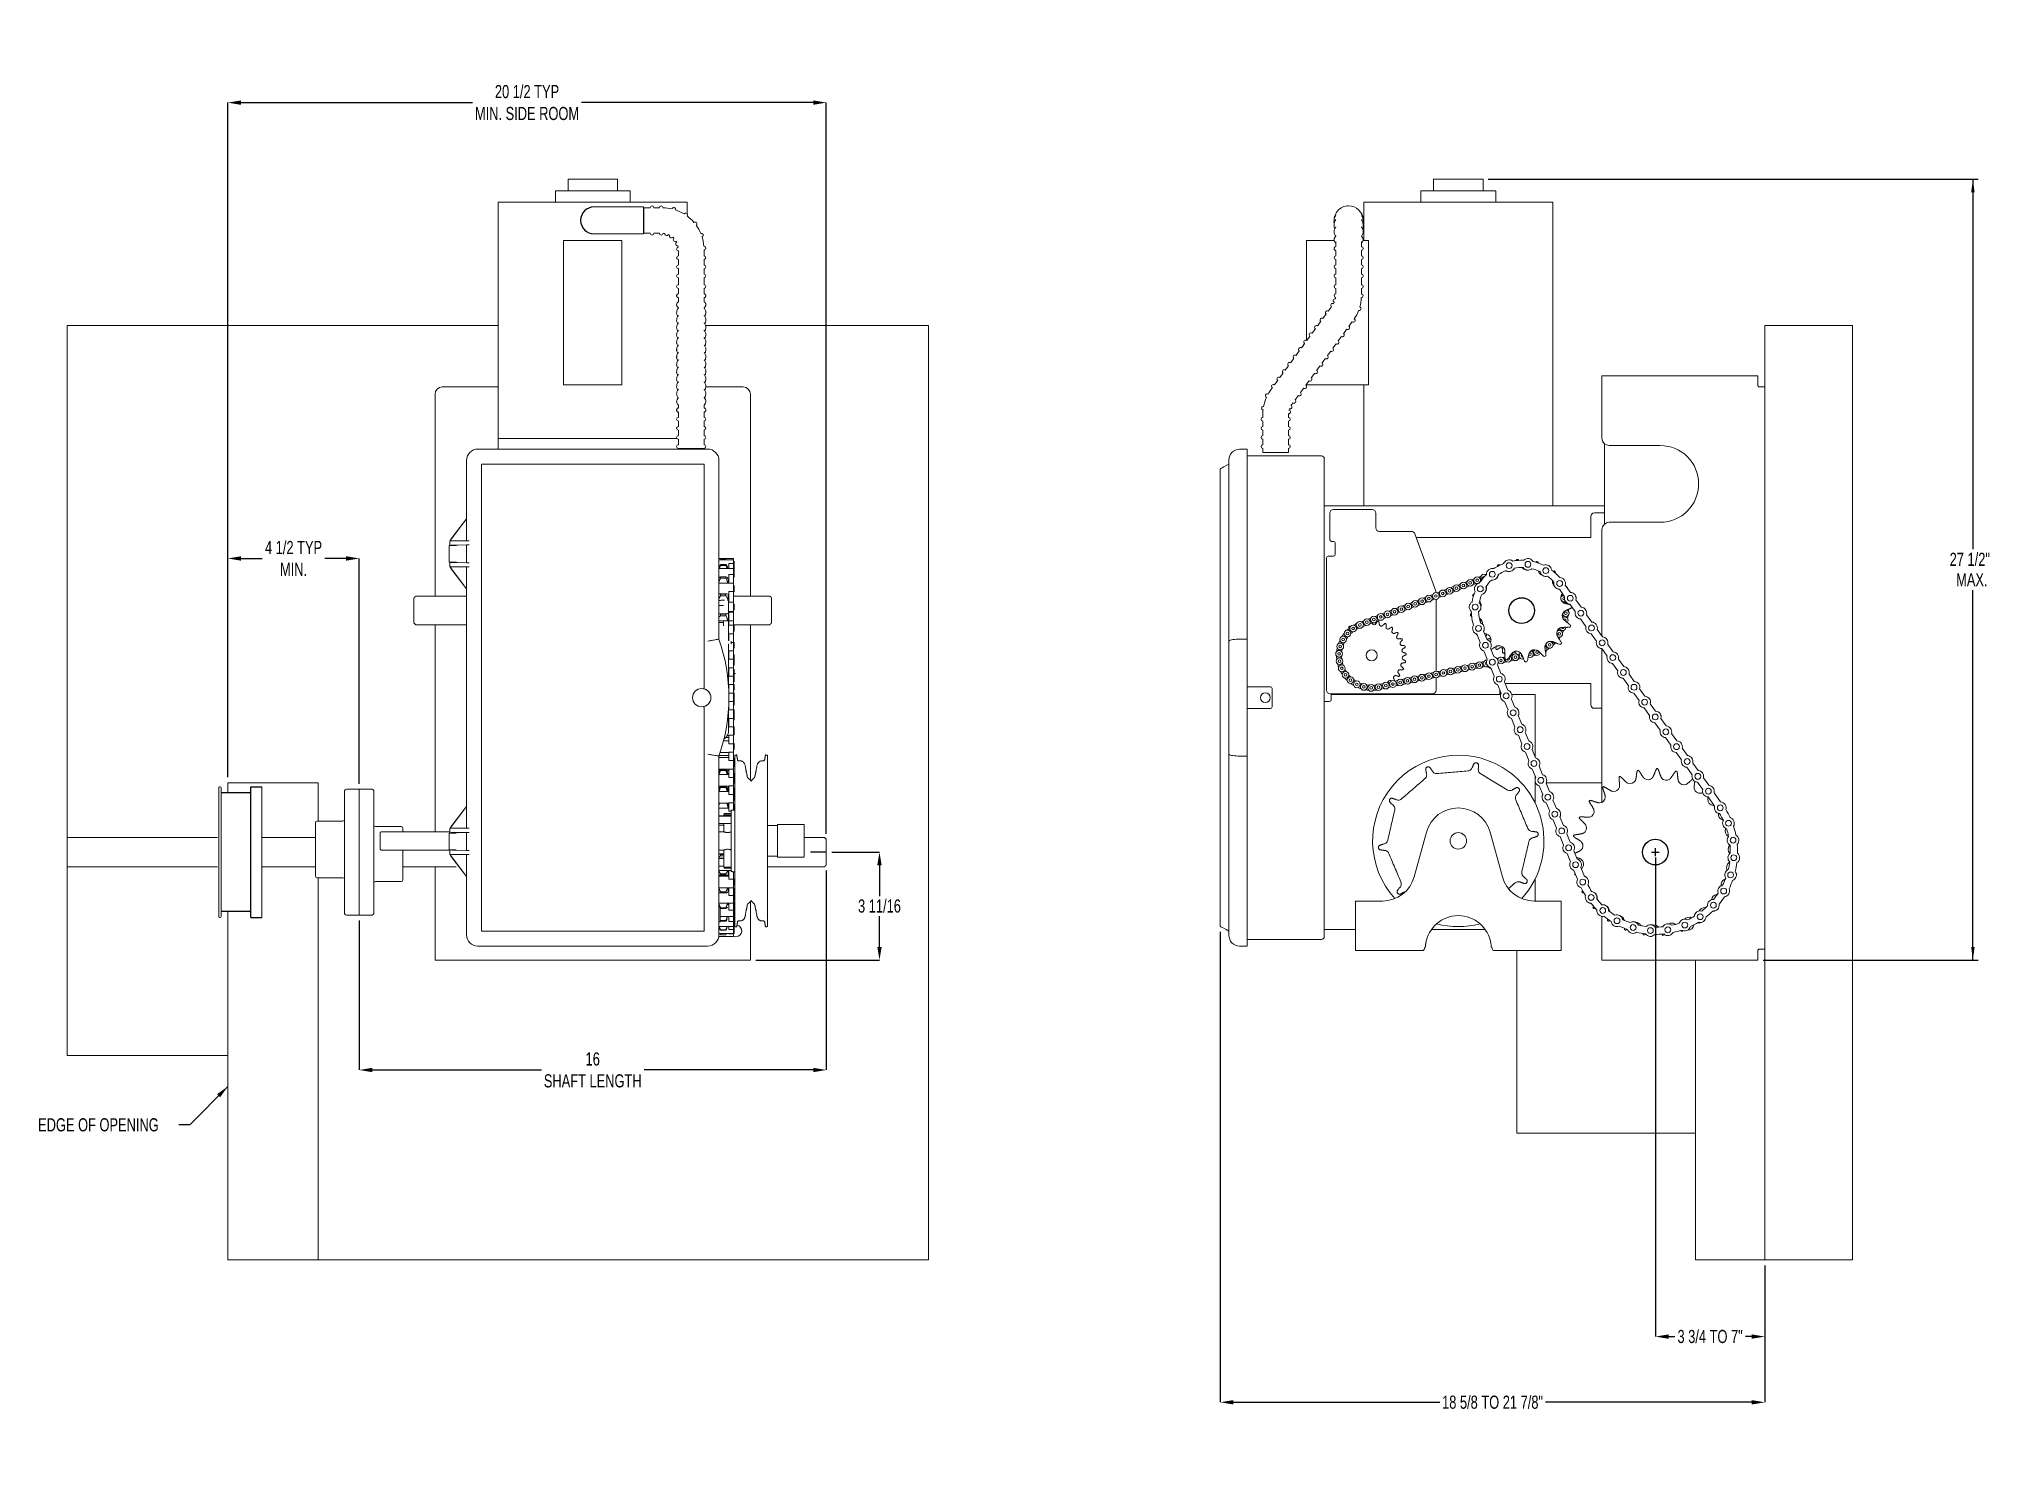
# Model space of a CAD drawing. Header units: inches. Extents: x 1.5 to 23.9, y 4.6 to 20.7.
import ezdxf

# ---------------------------------------------------------------- set-up
doc = ezdxf.new("R2010")
doc.units = ezdxf.units.IN
doc.header["$MEASUREMENT"] = 0
doc.header["$PDSIZE"] = -1
doc.layers.add('DIM', color=1, linetype='Continuous')
doc.styles.add('SLDTEXTSTYLE0', font='ARIAL.TTF', dxfattribs={"width": 0.7})
doc.styles.get("Standard").update_dxf_attribs({"font": 'ARIAL.TTF'})
doc.dimstyles.new('SLDDIMSTYLE0', dxfattribs={"dimtxt": 0.15, "dimasz": 0.15, "dimexe": 0, "dimexo": 0.0625, "dimgap": 0.0375, "dimtad": 0, "dimtih": 1, "dimtoh": 1, "dimdec": 0, "dimlfac": 3, "dimrnd": 1e-09, "dimzin": 12, "dimdsep": 46, "dimtxsty": 'SLDTEXTSTYLE0', "dimsah": 1, "dimcen": 0.09, "dimadec": 0, "dimazin": 0, "dimtfac": 1, "dimtdec": 0, "dimtofl": 0, "dimtmove": 0, "dimatfit": 3, "dimfxl": 0, "dimtolj": 1, "dimtzin": 12, "dimarcsym": 0})
doc.dimstyles.new('SLDDIMSTYLE1', dxfattribs={"dimtxt": 0.15, "dimasz": 0.15, "dimexe": 0, "dimexo": 0.0625, "dimgap": 0.0375, "dimtad": 0, "dimtih": 1, "dimtoh": 1, "dimdec": 0, "dimrnd": 1e-09, "dimzin": 0, "dimdsep": 46, "dimtxsty": 'Standard', "dimsah": 1, "dimcen": 0.09, "dimadec": 0, "dimazin": 0, "dimtfac": 1, "dimtdec": 0, "dimtofl": 0, "dimtmove": 0, "dimatfit": 3, "dimfxl": 0, "dimtolj": 1, "dimtzin": 0, "dimarcsym": 0})
doc.dimstyles.new('SLDDIMSTYLE2', dxfattribs={"dimtxt": 0.15, "dimasz": 0.15, "dimexe": 0, "dimexo": 0.0625, "dimgap": 0.0375, "dimtad": 0, "dimtih": 1, "dimtoh": 1, "dimdec": 0, "dimlfac": 3, "dimrnd": 1e-09, "dimzin": 12, "dimdsep": 46, "dimtxsty": 'SLDTEXTSTYLE0', "dimsah": 1, "dimcen": 0.09, "dimadec": 0, "dimazin": 0, "dimtfac": 1, "dimtdec": 0, "dimtofl": 0, "dimtmove": 0, "dimatfit": 3, "dimfxl": 0, "dimtolj": 1, "dimtzin": 12, "dimarcsym": 0})

msp = doc.modelspace()

# ---------------------------------------------------------------- texts
at = {"layer": 'DIM', "insert": (1.498384, 8.413358), "char_height": 0.15, "attachment_point": 1, "style": 'SLDTEXTSTYLE0'}
msp.add_mtext('EDGE OF OPENING', dxfattribs=at)

# ---------------------------------------------------------------- blocks, each defined once
blk = doc.blocks.new('*D6')
at = {"color": 0, "linetype": 'ByBlock', "lineweight": -2}
for p, q in [((10.56, 11.451), (11.105, 11.451)), ((11.105, 11.301), (11.105, 10.95)), ((11.105, 10.369), (11.105, 10.72)), ((9.695, 10.219), (11.105, 10.219))]:
    blk.add_line(p, q, dxfattribs=at)
at = {"color": 0, "linetype": 'ByBlock'}
for points in [[(11.105, 11.451), (11.08, 11.301), (11.13, 11.301)], [(11.105, 10.219), (11.08, 10.369), (11.13, 10.369)]]:
    blk.add_solid(points, dxfattribs=at)
at = {"layer": 'DEFPOINTS', "color": 0, "linetype": 'ByBlock'}
for p in [(10.498, 11.451), (9.632, 10.219)]:
    blk.add_point(p, dxfattribs=at)
at = {"color": 0, "linetype": 'ByBlock', "insert": (11.105, 10.835), "char_height": 0.15, "attachment_point": 5, "style": 'SLDTEXTSTYLE0'}
blk.add_mtext('3 11/16', dxfattribs=at)
blk = doc.blocks.new('*D7')
at = {"color": 0, "linetype": 'ByBlock', "lineweight": -2}
for p, q in [((3.665, 12.305), (3.665, 20.006)), ((3.815, 20.006), (6.46, 20.006)), ((10.348, 20.006), (7.703, 20.006)), ((10.498, 11.66), (10.498, 20.006))]:
    blk.add_line(p, q, dxfattribs=at)
at = {"color": 0, "linetype": 'ByBlock'}
for points in [[(3.665, 20.006), (3.815, 19.981), (3.815, 20.031)], [(10.498, 20.006), (10.348, 19.981), (10.348, 20.031)]]:
    blk.add_solid(points, dxfattribs=at)
at = {"layer": 'DEFPOINTS', "color": 0, "linetype": 'ByBlock'}
for p in [(3.665, 12.242), (10.498, 11.597)]:
    blk.add_point(p, dxfattribs=at)
at = {"color": 0, "linetype": 'ByBlock', "insert": (7.081, 20.006), "char_height": 0.15, "attachment_point": 5, "style": 'SLDTEXTSTYLE0'}
blk.add_mtext('20 1/2 TYP\\PMIN. SIDE ROOM', dxfattribs=at)
blk = doc.blocks.new('*D8')
at = {"color": 0, "linetype": 'ByBlock', "lineweight": -2}
for p, q in [((10.498, 11.242), (10.498, 8.964)), ((5.165, 10.669), (5.165, 8.964)), ((5.315, 8.964), (7.245, 8.964)), ((10.348, 8.964), (8.418, 8.964))]:
    blk.add_line(p, q, dxfattribs=at)
at = {"color": 0, "linetype": 'ByBlock'}
for points in [[(5.165, 8.964), (5.315, 8.939), (5.315, 8.989)], [(10.498, 8.964), (10.348, 8.939), (10.348, 8.989)]]:
    blk.add_solid(points, dxfattribs=at)
at = {"layer": 'DEFPOINTS', "color": 0, "linetype": 'ByBlock'}
for p in [(10.498, 11.304), (5.165, 10.732)]:
    blk.add_point(p, dxfattribs=at)
at = {"color": 0, "linetype": 'ByBlock', "insert": (7.831, 8.964), "char_height": 0.15, "attachment_point": 5, "style": 'SLDTEXTSTYLE0'}
blk.add_mtext('16\\PSHAFT LENGTH', dxfattribs=at)
blk = doc.blocks.new('*D9')
at = {"color": 0, "linetype": 'ByBlock', "lineweight": -2}
for p, q in [((3.665, 12.305), (3.665, 14.803)), ((3.815, 14.803), (4.055, 14.803)), ((5.015, 14.803), (4.774, 14.803)), ((5.165, 12.232), (5.165, 14.803))]:
    blk.add_line(p, q, dxfattribs=at)
at = {"color": 0, "linetype": 'ByBlock'}
for points in [[(3.665, 14.803), (3.815, 14.778), (3.815, 14.828)], [(5.165, 14.803), (5.015, 14.778), (5.015, 14.828)]]:
    blk.add_solid(points, dxfattribs=at)
at = {"layer": 'DEFPOINTS', "color": 0, "linetype": 'ByBlock'}
for p in [(3.665, 12.242), (5.165, 12.169)]:
    blk.add_point(p, dxfattribs=at)
at = {"color": 0, "linetype": 'ByBlock', "insert": (4.415, 14.803), "char_height": 0.15, "attachment_point": 5, "style": 'SLDTEXTSTYLE0'}
blk.add_mtext('4 1/2 TYP\\PMIN.', dxfattribs=at)
blk = doc.blocks.new('*D5')
at = {"layer": 'DIM'}
for p, q in [((18.056, 19.131), (23.649, 19.131)), ((23.589, 19.131), (23.589, 14.908)), ((23.589, 10.219), (23.589, 14.442)), ((21.194, 10.219), (23.649, 10.219))]:
    blk.add_line(p, q, dxfattribs=at)
for points in [[(23.589, 19.131), (23.569, 18.981), (23.609, 18.981)], [(23.589, 10.219), (23.609, 10.369), (23.569, 10.369)]]:
    blk.add_solid(points, dxfattribs=at)
at = {"layer": 'DIM', "char_height": 0.15, "attachment_point": 1, "style": 'SLDTEXTSTYLE0'}
for s, insert in [('27 1/2"', (23.324, 14.868)), ('MAX.', (23.398, 14.635))]:
    blk.add_mtext(s, dxfattribs=dict(at, insert=insert))
blk = doc.blocks.new('*D10')
at = {"color": 0, "linetype": 'ByBlock', "lineweight": -2}
for p, q in [((19.964, 11.388), (19.964, 5.921)), ((21.214, 6.733), (21.214, 5.921)), ((20.114, 5.921), (20.185, 5.921)), ((21.064, 5.921), (20.993, 5.921))]:
    blk.add_line(p, q, dxfattribs=at)
at = {"color": 0, "linetype": 'ByBlock'}
for points in [[(19.964, 5.921), (20.114, 5.896), (20.114, 5.946)], [(21.214, 5.921), (21.064, 5.896), (21.064, 5.946)]]:
    blk.add_solid(points, dxfattribs=at)
at = {"layer": 'DEFPOINTS', "color": 0, "linetype": 'ByBlock'}
for p in [(19.964, 11.451), (21.214, 6.796)]:
    blk.add_point(p, dxfattribs=at)
at = {"color": 0, "linetype": 'ByBlock', "insert": (20.589, 5.921), "char_height": 0.15, "attachment_point": 5, "style": 'SLDTEXTSTYLE0'}
blk.add_mtext('3 3/4 TO 7"', dxfattribs=at)
blk = doc.blocks.new('*D11')
at = {"color": 0, "linetype": 'ByBlock', "lineweight": -2}
for p, q in [((14.996, 10.541), (14.996, 5.171)), ((21.214, 6.733), (21.214, 5.171)), ((15.146, 5.171), (17.503, 5.171)), ((21.064, 5.171), (18.708, 5.171))]:
    blk.add_line(p, q, dxfattribs=at)
at = {"color": 0, "linetype": 'ByBlock'}
for points in [[(14.996, 5.171), (15.146, 5.146), (15.146, 5.196)], [(21.214, 5.171), (21.064, 5.146), (21.064, 5.196)]]:
    blk.add_solid(points, dxfattribs=at)
at = {"layer": 'DEFPOINTS', "color": 0, "linetype": 'ByBlock'}
for p in [(14.996, 10.604), (21.214, 6.796)]:
    blk.add_point(p, dxfattribs=at)
at = {"color": 0, "linetype": 'ByBlock', "insert": (18.105, 5.171), "char_height": 0.15, "attachment_point": 5, "style": 'SLDTEXTSTYLE0'}
blk.add_mtext('18 5/8 TO 21 7/8"', dxfattribs=at)

# ---------------------------------------------------------------- dimensions: what is measured, and where the dimension line sits
at = {"layer": 'DIM'}
for base, p1, p2, text, dimstyle, picture, middle in [((10.497837, 20.005713), (3.664504, 12.24238), (10.497837, 11.597213), '<> TYP\\PMIN. SIDE ROOM', 'SLDDIMSTYLE0', '*D7', (7.081171, 20.005713)), ((5.164504, 14.802918), (3.664504, 12.24238), (5.164504, 12.169463), '<> TYP\\PMIN.', 'SLDDIMSTYLE0', '*D9', (4.414504, 14.802918)), ((21.213982, 5.920603), (19.963982, 11.450713), (21.213982, 6.795604), '<> TO 7"', 'SLDDIMSTYLE2', '*D10', (20.588982, 5.920603)), ((10.497837, 8.964354), (5.164504, 10.731963), (10.497837, 11.304213), '<>\\PSHAFT LENGTH', 'SLDDIMSTYLE0', '*D8', (7.831171, 8.964354)), ((21.213982, 5.170603), (14.996317, 10.603888), (21.213982, 6.795604), '<> TO 21 7/8"', 'SLDDIMSTYLE2', '*D11', (18.10515, 5.170603))]:
    dim = msp.add_linear_dim(base=base, p1=p1, p2=p2, text=text, dimstyle=dimstyle, override={"dimdec": 4, "dimlunit": 5, "dimfrac": 2}, dxfattribs=at)
    dim.commit()
    dim.dimension.update_dxf_attribs({"geometry": picture, "text_midpoint": middle})
dim = msp.add_linear_dim(base=(23.588983, 19.130713), p1=(21.133982, 10.219046), p2=(17.996316, 19.130713), angle=90, text='<>\\PMAX.', dimstyle='SLDDIMSTYLE0', dxfattribs=at)
dim.commit()
dim.dimension.update_dxf_attribs({"geometry": '*D5', "text_midpoint": (23.588983, 14.67488)})
dim = msp.add_linear_dim(base=(11.104543, 10.219046), p1=(10.497837, 11.450713), p2=(9.632004, 10.219046), angle=90, dimstyle='SLDDIMSTYLE0', override={"dimdec": 4, "dimlunit": 5, "dimfrac": 2}, dxfattribs=at)
dim.commit()
dim.dimension.update_dxf_attribs({"geometry": '*D6', "text_midpoint": (11.104543, 10.83488)})

# ---------------------------------------------------------------- linework, layer by layer
at = {"color": 7, "linetype": 'Continuous', "lineweight": 15}
for p, q in [((7.548838, 19.130713), (7.631531, 19.130713)), ((7.631531, 19.130713), (8.113504, 19.130713)), ((17.431649, 19.130713), (17.996316, 19.130713)), ((6.752837, 18.870713), (7.068674, 18.870713)), ((7.068674, 18.870713), (8.909504, 18.870713)), ((7.404504, 18.99738), (7.529472, 18.99738)), ((7.529472, 18.99738), (8.257837, 18.99738)), ((7.84559, 18.815133), (8.409504, 18.815133)), ((8.409504, 18.815133), (8.409504, 18.509627)), ((8.413915, 18.515213), (8.413915, 18.806879)), ((8.633347, 18.801882), (8.633347, 18.806879)), ((16.635649, 18.870713), (18.792315, 18.870713)), ((16.635649, 18.829047), (16.635649, 18.495713)), ((17.287315, 18.99738), (18.140649, 18.99738)), ((7.497837, 16.783213), (7.497837, 18.433213)), ((7.497837, 18.433213), (8.164504, 18.433213)), ((8.409504, 18.509627), (7.84559, 18.509627)), ((8.164504, 16.783213), (8.164504, 18.433213)), ((15.978982, 18.433213), (16.296059, 18.433213)), ((16.315482, 18.422076), (16.315482, 18.361049)), ((16.607149, 18.361097), (16.607149, 18.422144)), ((16.626799, 18.433213), (16.688462, 18.433213)), ((16.688462, 16.783213), (16.688462, 18.433213)), ((8.809748, 17.781101), (8.809748, 17.734414)), ((9.101415, 17.734315), (9.101415, 17.781017)), ((1.831171, 17.46227), (1.831171, 11.61738)), ((6.752837, 17.46227), (1.831171, 17.46227)), ((11.664504, 17.46227), (9.118001, 17.46227)), ((11.664504, 6.795604), (11.664504, 17.46227)), ((22.213982, 17.46227), (21.213982, 17.46227)), ((21.213982, 6.795604), (21.213982, 17.46227)), ((22.213982, 6.795604), (22.213982, 17.46227)), ((7.497837, 16.783213), (8.164504, 16.783213)), ((15.978982, 16.783213), (16.312316, 16.783213)), ((16.312316, 16.783213), (16.688462, 16.783213)), ((19.353649, 16.845713), (19.353649, 16.885713)), ((19.353649, 16.885713), (19.436982, 16.885713)), ((19.353649, 16.845713), (19.353649, 16.805713)), ((19.353649, 16.17488), (19.353649, 16.805713)), ((21.050649, 16.885713), (19.436982, 16.885713)), ((21.050649, 16.885713), (21.133982, 16.885713)), ((21.133982, 16.885713), (21.133982, 16.845713)), ((21.133982, 16.805713), (21.133982, 16.845713)), ((21.133982, 16.805713), (21.133982, 16.780713)), ((6.030337, 16.67738), (6.030337, 14.374046)), ((6.113671, 16.760713), (6.752837, 16.760713)), ((9.121639, 16.760713), (9.548671, 16.760713)), ((9.632004, 14.374046), (9.632004, 16.67738)), ((21.173982, 16.760713), (21.153982, 16.760713)), ((21.173982, 16.760713), (21.213982, 16.760713)), ((8.809748, 16.475638), (8.809748, 16.446332)), ((9.101415, 16.446332), (9.101415, 16.475835)), ((8.792602, 16.17238), (6.752837, 16.17238)), ((8.792602, 16.17238), (6.752837, 16.17238)), ((19.383982, 16.110572), (19.383982, 15.197521)), ((6.389448, 15.922613), (6.389448, 15.254705)), ((9.143085, 16.05125), (6.518085, 16.05125)), ((6.559751, 15.880947), (6.559751, 10.547613)), ((6.559751, 15.880947), (9.101418, 15.880947)), ((8.809748, 16.059213), (9.101415, 16.059213)), ((9.101418, 15.880947), (9.101418, 13.326696)), ((9.271721, 13.88157), (9.271721, 15.922613)), ((15.093788, 15.922613), (15.093788, 15.924776)), ((15.093788, 13.859527), (15.093788, 15.922613)), ((15.216607, 16.049757), (15.302122, 16.05125)), ((15.302122, 16.05125), (15.302122, 15.922613)), ((15.302122, 15.97338), (16.146382, 15.97338)), ((15.302122, 13.88157), (15.302122, 15.922613)), ((15.627982, 16.01338), (15.482149, 16.01338)), ((15.773815, 16.01338), (15.627982, 16.01338)), ((16.146382, 15.97338), (16.153049, 15.97338)), ((16.182982, 15.943447), (16.182982, 14.331931)), ((20.020315, 16.091546), (19.436982, 16.091546)), ((6.3913, 15.255946), (6.201714, 15.008939)), ((6.237468, 15.056694), (6.390169, 15.255644)), ((6.3913, 15.255946), (6.3913, 15.005946)), ((19.383982, 15.404046), (16.182982, 15.404046)), ((16.247072, 15.320713), (16.247072, 15.01738)), ((16.729738, 15.36238), (16.288738, 15.36238)), ((16.771405, 15.320713), (16.771405, 15.15238)), ((19.225649, 15.040713), (19.225649, 15.280713)), ((19.267316, 15.32238), (19.383982, 15.32238)), ((19.436982, 15.216547), (20.020315, 15.216547)), ((6.199448, 15.005946), (6.199448, 14.95178)), ((6.199448, 15.005946), (6.208159, 15.005946)), ((6.201714, 15.008939), (6.201714, 15.005946)), ((6.208159, 15.005946), (6.422055, 15.005946)), ((6.22647, 15.042723), (6.23731, 15.056694)), ((6.23731, 15.056481), (6.22647, 15.042352)), ((6.22647, 15.042352), (6.22647, 15.042723)), ((6.23731, 15.056481), (6.237468, 15.056694)), ((6.237468, 15.056694), (6.23731, 15.056694)), ((6.23731, 15.056694), (6.23731, 15.056481)), ((16.289572, 14.99738), (16.267072, 14.99738)), ((16.309572, 14.850713), (16.309572, 14.97738)), ((16.813071, 15.110713), (17.179729, 15.110713)), ((17.218883, 15.083297), (17.457059, 14.428916)), ((17.234383, 15.040713), (19.225649, 15.040713)), ((19.353649, 13.915475), (19.353649, 15.133213)), ((6.270436, 14.95178), (6.191115, 14.95178)), ((6.191115, 14.760113), (6.270436, 14.760113)), ((6.199448, 14.760113), (6.199448, 14.705947)), ((6.222925, 14.956333), (6.422055, 14.958309)), ((6.422055, 14.753584), (6.222925, 14.75556)), ((6.389448, 14.956862), (6.389448, 14.755031)), ((9.289504, 14.792219), (9.289504, 14.790673)), ((9.289504, 14.792219), (9.351754, 14.792219)), ((9.351754, 14.790673), (9.289504, 14.790673)), ((9.351754, 14.792219), (9.351754, 14.790673)), ((9.436837, 14.802543), (9.436837, 14.787706)), ((9.436837, 14.787706), (9.436837, 14.744198)), ((9.446004, 14.76921), (9.446004, 14.754372)), ((9.446004, 14.754372), (9.446004, 14.687706)), ((16.209572, 14.810713), (16.209572, 14.330795)), ((16.229572, 14.830713), (16.289572, 14.830713)), ((6.208159, 14.705947), (6.199448, 14.705947)), ((6.201545, 14.703158), (6.201545, 14.705947)), ((6.201545, 14.703158), (6.389206, 14.455947)), ((6.422055, 14.705947), (6.208159, 14.705947)), ((6.23731, 14.654872), (6.226361, 14.669296)), ((6.388317, 14.455947), (6.23731, 14.654872)), ((6.391058, 14.455947), (6.391058, 14.705947)), ((9.289504, 14.732527), (9.289504, 14.724034)), ((9.289504, 14.732527), (9.351754, 14.732527)), ((9.351754, 14.724034), (9.289504, 14.724034)), ((9.289504, 14.592887), (9.289504, 14.578739)), ((9.289504, 14.592887), (9.351754, 14.592887)), ((9.351754, 14.578739), (9.289504, 14.578739)), ((9.351754, 14.732527), (9.351754, 14.724034)), ((9.351754, 14.592887), (9.351754, 14.578739)), ((9.377754, 14.555517), (9.377754, 14.522147)), ((9.383504, 14.744198), (9.383504, 14.688851)), ((9.383504, 14.744198), (9.436837, 14.744198)), ((9.383504, 14.618688), (9.436837, 14.618688)), ((9.383504, 14.618688), (9.383504, 14.521463)), ((9.436837, 14.744198), (9.436837, 14.688851)), ((9.436837, 14.688851), (9.436837, 14.618688)), ((9.436837, 14.618688), (9.436837, 14.521463)), ((9.446004, 14.687706), (9.446004, 14.655517)), ((9.446004, 14.655517), (9.446004, 14.588851)), ((17.785792, 14.529669), (17.816195, 14.541231)), ((17.864462, 14.559587), (17.894865, 14.571149)), ((17.943132, 14.589505), (17.973534, 14.601067)), ((17.963275, 14.536539), (17.966785, 14.537874)), ((18.021802, 14.619423), (18.035459, 14.624616)), ((18.166573, 14.605293), (18.169288, 14.605496)), ((18.287673, 14.654654), (18.286364, 14.653139)), ((18.494241, 14.6705), (18.49012, 14.671934)), ((5.789504, 14.066756), (5.789504, 14.354046)), ((6.388317, 14.455947), (6.389206, 14.455947)), ((6.391058, 14.455947), (6.389206, 14.455947)), ((6.389448, 14.455947), (6.389448, 11.971371)), ((9.289504, 14.394556), (9.289504, 14.376908)), ((9.289504, 14.394556), (9.351754, 14.394556)), ((9.351754, 14.376908), (9.289504, 14.376908)), ((9.351754, 14.394556), (9.351754, 14.376908)), ((9.377754, 14.388813), (9.377754, 14.317617)), ((9.436837, 14.521463), (9.383504, 14.521463)), ((9.383504, 14.425901), (9.383504, 14.305008)), ((9.383504, 14.425901), (9.436837, 14.425901)), ((9.436837, 14.521463), (9.436837, 14.425901)), ((9.436837, 14.425901), (9.436837, 14.305008)), ((9.446004, 14.488814), (9.446004, 14.422147)), ((9.872837, 14.354046), (9.872837, 14.066756)), ((16.182982, 14.331931), (16.182982, 10.485113)), ((16.209572, 14.330795), (16.209572, 13.299046)), ((17.235103, 14.320244), (17.265505, 14.331806)), ((17.313773, 14.350162), (17.344175, 14.361724)), ((17.333915, 14.297196), (17.364318, 14.308758)), ((17.392443, 14.38008), (17.422845, 14.391642)), ((17.412585, 14.327114), (17.442988, 14.338676)), ((17.459571, 14.412587), (17.459571, 14.414665)), ((17.459571, 13.515893), (17.459571, 14.336087)), ((17.471112, 14.409998), (17.501515, 14.42156)), ((17.491255, 14.357032), (17.521658, 14.368594)), ((17.549782, 14.439916), (17.580185, 14.451478)), ((17.569925, 14.38695), (17.600328, 14.398512)), ((17.628452, 14.469833), (17.658855, 14.481395)), ((17.648595, 14.416868), (17.678998, 14.42843)), ((17.707122, 14.499751), (17.737525, 14.511313)), ((17.727265, 14.446785), (17.757668, 14.458347)), ((17.805935, 14.476703), (17.836337, 14.488265)), ((17.884605, 14.506621), (17.915007, 14.518183)), ((18.928041, 14.366603), (18.867338, 14.451357)), ((18.99579, 14.415126), (18.935087, 14.49988)), ((19.117098, 14.245753), (19.056395, 14.330507)), ((9.289504, 14.16773), (9.289504, 14.149268)), ((9.289504, 14.16773), (9.351754, 14.16773)), ((9.351754, 14.149268), (9.289504, 14.149268)), ((9.323478, 14.090993), (9.323478, 14.033426)), ((9.351754, 14.166916), (9.351754, 14.149268)), ((9.377754, 14.126046), (9.377754, 14.092676)), ((9.381811, 14.281373), (9.381811, 14.302777)), ((9.381811, 14.033426), (9.381811, 14.090993)), ((9.436837, 14.305008), (9.383504, 14.305008)), ((9.383504, 14.197371), (9.436837, 14.197371)), ((9.383504, 14.197371), (9.383504, 14.039661)), ((9.383504, 14.189217), (9.436837, 14.189217)), ((9.383504, 14.189217), (9.383504, 14.091991)), ((9.436837, 14.091991), (9.383504, 14.091991)), ((9.436837, 14.305008), (9.436837, 14.197371)), ((9.436837, 14.197371), (9.436837, 14.039661)), ((9.446004, 14.281529), (9.446004, 14.214862)), ((16.605744, 14.080902), (16.636146, 14.092464)), ((16.684414, 14.11082), (16.714816, 14.122382)), ((16.763084, 14.140737), (16.793486, 14.152299)), ((16.783226, 14.087771), (16.813629, 14.099334)), ((16.841753, 14.170655), (16.872156, 14.182217)), ((16.861896, 14.117689), (16.892299, 14.129251)), ((16.920423, 14.200573), (16.950826, 14.212135)), ((16.940566, 14.147607), (16.970968, 14.159169)), ((16.999093, 14.230491), (17.029496, 14.242053)), ((17.019236, 14.177525), (17.049638, 14.189087)), ((17.077763, 14.260409), (17.108166, 14.271971)), ((17.097906, 14.207443), (17.128308, 14.219005)), ((17.156433, 14.290327), (17.186835, 14.301888)), ((17.176576, 14.237361), (17.206978, 14.248923)), ((17.255245, 14.267278), (17.285648, 14.278841)), ((19.049349, 14.19723), (18.988646, 14.281984)), ((19.170657, 14.027857), (19.109954, 14.112611)), ((19.238406, 14.07638), (19.177703, 14.161135)), ((6.389448, 14.046005), (5.809504, 14.046005)), ((6.030337, 14.046005), (6.030337, 11.683046)), ((9.383504, 14.039661), (9.436837, 14.039661)), ((9.436837, 13.940639), (9.383504, 13.940639)), ((9.383504, 13.940639), (9.383504, 13.864482)), ((9.852837, 14.046005), (9.436837, 14.046005)), ((9.436837, 13.940639), (9.436837, 14.039661)), ((9.436837, 13.940639), (9.436837, 13.844217)), ((9.446004, 13.97128), (9.446004, 14.037947)), ((9.632004, 12.271291), (9.632004, 14.046005)), ((15.093788, 12.569033), (15.093788, 13.859527)), ((15.302122, 13.88157), (15.302122, 12.54699)), ((16.625887, 14.027936), (16.656289, 14.039498)), ((16.704556, 14.057854), (16.734959, 14.069416)), ((17.925278, 13.940639), (17.964912, 13.844217)), ((18.002354, 13.972321), (18.041988, 13.875899)), ((19.291965, 13.858484), (19.231262, 13.943239)), ((19.359714, 13.907008), (19.299011, 13.991762)), ((9.436837, 13.747949), (9.383504, 13.747949)), ((9.383504, 13.747949), (9.383504, 13.651527)), ((9.383504, 13.651527), (9.436837, 13.651527)), ((9.409948, 13.844217), (9.436837, 13.844217)), ((9.436837, 13.747949), (9.436837, 13.844217)), ((9.436837, 13.747949), (9.436837, 13.651527)), ((9.436837, 13.55526), (9.436837, 13.651527)), ((9.446004, 13.778591), (9.446004, 13.845258)), ((9.446004, 13.704397), (9.446004, 13.654915)), ((9.446004, 13.654915), (9.446004, 13.652568)), ((9.446004, 13.585901), (9.446004, 13.652568)), ((18.004483, 13.747949), (18.044118, 13.651527)), ((18.081559, 13.779631), (18.121194, 13.68321)), ((18.17, 13.661535), (18.15629, 13.658537)), ((18.245889, 13.678124), (18.220449, 13.672563)), ((18.33445, 13.697484), (18.302674, 13.690537)), ((18.346552, 13.642124), (18.314775, 13.635178)), ((18.416675, 13.715459), (18.384899, 13.708512)), ((18.428777, 13.660099), (18.397, 13.653153)), ((19.413272, 13.689112), (19.35257, 13.773866)), ((19.353649, 12.019521), (19.353649, 13.772359)), ((19.481022, 13.737635), (19.420319, 13.822389)), ((19.602329, 13.568262), (19.541627, 13.653016)), ((9.436837, 13.55526), (9.383504, 13.55526)), ((9.383504, 13.55526), (9.383504, 13.458838)), ((9.383504, 13.458838), (9.436837, 13.458838)), ((9.436837, 13.55526), (9.436837, 13.458838)), ((9.436837, 13.36257), (9.436837, 13.458838)), ((9.446004, 13.535024), (9.446004, 13.485542)), ((9.446004, 13.485542), (9.446004, 13.468358)), ((9.446004, 13.393212), (9.446004, 13.459878)), ((17.101076, 13.427863), (17.0693, 13.420917)), ((17.183301, 13.445838), (17.151525, 13.438892)), ((17.265526, 13.463813), (17.233749, 13.456866)), ((17.347751, 13.481788), (17.315975, 13.474841)), ((17.359853, 13.426428), (17.328076, 13.419482)), ((17.429976, 13.499762), (17.3982, 13.492816)), ((17.442078, 13.444403), (17.410301, 13.437456)), ((17.459571, 13.299046), (17.459571, 13.4393)), ((17.512201, 13.517737), (17.480424, 13.51079)), ((17.524303, 13.462378), (17.492526, 13.455431)), ((17.594426, 13.535712), (17.562649, 13.528765)), ((17.606528, 13.480352), (17.574751, 13.473406)), ((17.676651, 13.553686), (17.644874, 13.54674)), ((17.688752, 13.498327), (17.656976, 13.49138)), ((17.758876, 13.571661), (17.727099, 13.564715)), ((17.770977, 13.516302), (17.739201, 13.509355)), ((17.8411, 13.589636), (17.809324, 13.582689)), ((17.853202, 13.534276), (17.821426, 13.52733)), ((17.923326, 13.60761), (17.891549, 13.600664)), ((17.935427, 13.552251), (17.903651, 13.545305)), ((18.00555, 13.625585), (17.973774, 13.618639)), ((18.017652, 13.570226), (17.985876, 13.563279)), ((18.032522, 13.617876), (18.035779, 13.618467)), ((18.088565, 13.543397), (18.047545, 13.566616)), ((18.083689, 13.55526), (18.123323, 13.458838)), ((18.160765, 13.586942), (18.200399, 13.49052)), ((18.182102, 13.606175), (18.167073, 13.60289)), ((18.264327, 13.62415), (18.23255, 13.617203)), ((19.53458, 13.519739), (19.473878, 13.604493)), ((19.655888, 13.350366), (19.595186, 13.43512)), ((19.723637, 13.398889), (19.662935, 13.483643)), ((9.436837, 13.36257), (9.383504, 13.36257)), ((9.383504, 13.36257), (9.383504, 13.316299)), ((9.385431, 13.266148), (9.436837, 13.266148)), ((9.436837, 13.36257), (9.436837, 13.266148)), ((9.436837, 13.169881), (9.436837, 13.266148)), ((9.446004, 13.365651), (9.446004, 13.316169)), ((9.446004, 13.316169), (9.446004, 13.298985)), ((9.446004, 13.200522), (9.446004, 13.267189)), ((9.446004, 13.196279), (9.446004, 13.146796)), ((15.302122, 13.33928), (15.568466, 13.33928)), ((15.588466, 13.31928), (15.588466, 13.10928)), ((16.251238, 13.25738), (17.417905, 13.25738)), ((16.262982, 13.250713), (18.196352, 13.250713)), ((16.262982, 13.190713), (16.262982, 13.250713)), ((16.854401, 13.373939), (16.822625, 13.366993)), ((16.866503, 13.31858), (16.834727, 13.311634)), ((16.936627, 13.391914), (16.90485, 13.384968)), ((16.948728, 13.336555), (16.916952, 13.329608)), ((17.018851, 13.409889), (16.987075, 13.402942)), ((17.030953, 13.354529), (16.999177, 13.347583)), ((17.113178, 13.372504), (17.081402, 13.365558)), ((17.195403, 13.390479), (17.163626, 13.383532)), ((17.277628, 13.408453), (17.245851, 13.401507)), ((18.162894, 13.36257), (18.202529, 13.266148)), ((18.187315, 13.303159), (18.187315, 13.250713)), ((18.23997, 13.394252), (18.279605, 13.29783)), ((19.225649, 13.374046), (18.248276, 13.374046)), ((18.319176, 13.201563), (18.35881, 13.105141)), ((18.325352, 13.250713), (18.590982, 13.250713)), ((18.590982, 13.250713), (18.590982, 12.540317)), ((19.225649, 13.134047), (19.225649, 13.374046)), ((19.777196, 13.180993), (19.716494, 13.265747)), ((19.844945, 13.229516), (19.784243, 13.31427)), ((9.101418, 13.101863), (9.101418, 10.547613)), ((9.383504, 13.112261), (9.383504, 13.073459)), ((9.383504, 13.073459), (9.436837, 13.073459)), ((9.436837, 12.977191), (9.383504, 12.977191)), ((9.383504, 12.977191), (9.383504, 12.880769)), ((9.436837, 13.169881), (9.385611, 13.169881)), ((9.436837, 13.169881), (9.436837, 13.073459)), ((9.436837, 12.977191), (9.436837, 13.073459)), ((9.436837, 12.977191), (9.436837, 12.880769)), ((9.446004, 13.146796), (9.446004, 13.129612)), ((9.446004, 13.007833), (9.446004, 13.074499)), ((9.446004, 13.007833), (9.446004, 12.977423)), ((9.446004, 12.977423), (9.446004, 12.960239)), ((15.568466, 13.08928), (15.302122, 13.08928)), ((16.242982, 13.170713), (16.182982, 13.170713)), ((18.2421, 13.169881), (18.281734, 13.073459)), ((18.321305, 12.977191), (18.36094, 12.880769)), ((18.398381, 13.008873), (18.438016, 12.912451)), ((19.353649, 13.09238), (19.267316, 13.09238)), ((19.898504, 13.01162), (19.837802, 13.096374)), ((19.966253, 13.060143), (19.905551, 13.144897)), ((20.087561, 12.89077), (20.026859, 12.975525)), ((9.383504, 12.880769), (9.436837, 12.880769)), ((9.436837, 12.784501), (9.383504, 12.784501)), ((9.383504, 12.784501), (9.383504, 12.68808)), ((9.436837, 12.784501), (9.436837, 12.880769)), ((9.436837, 12.784501), (9.436837, 12.68808)), ((9.446004, 12.815143), (9.446004, 12.88181)), ((9.446004, 12.815143), (9.446004, 12.790866)), ((18.400511, 12.784501), (18.440145, 12.68808)), ((18.477587, 12.816184), (18.517221, 12.719762)), ((20.019812, 12.842247), (19.959109, 12.927001)), ((20.14112, 12.672874), (20.080417, 12.757629)), ((20.208869, 12.721397), (20.148167, 12.806152)), ((9.271721, 10.505947), (9.271721, 12.54699)), ((9.383504, 12.68808), (9.436837, 12.68808)), ((9.436837, 12.591812), (9.383504, 12.591812)), ((9.383504, 12.591812), (9.383504, 12.49539)), ((9.436837, 12.591812), (9.436837, 12.68808)), ((9.436837, 12.591812), (9.436837, 12.49539)), ((9.446004, 12.622453), (9.446004, 12.68912)), ((9.446004, 12.622453), (9.446004, 12.621493)), ((9.446004, 12.518787), (9.446004, 12.496431)), ((9.453437, 12.557324), (9.453437, 10.741773)), ((9.824571, 10.600769), (9.824571, 12.557324)), ((15.093788, 10.505947), (15.093788, 12.569033)), ((15.302122, 10.505947), (15.302122, 12.54699)), ((18.479716, 12.591812), (18.519351, 12.49539)), ((18.556792, 12.623494), (18.596427, 12.527072)), ((20.262428, 12.503501), (20.201725, 12.588256)), ((20.330177, 12.552025), (20.269474, 12.636779)), ((9.289504, 12.384725), (9.289504, 12.381862)), ((9.289504, 12.384725), (9.351754, 12.384725)), ((9.351754, 12.381862), (9.289504, 12.381862)), ((9.351754, 12.384725), (9.351754, 12.381862)), ((9.368289, 12.364399), (9.366335, 12.370537)), ((9.383504, 12.49539), (9.436837, 12.49539)), ((9.436837, 12.399122), (9.383504, 12.399122)), ((9.383504, 12.399122), (9.383504, 12.3027)), ((9.383504, 12.3027), (9.436837, 12.3027)), ((9.436837, 12.399122), (9.436837, 12.49539)), ((9.436837, 12.399122), (9.436837, 12.3027)), ((9.436837, 12.206433), (9.436837, 12.3027)), ((9.446004, 12.429764), (9.446004, 12.496431)), ((9.446004, 12.349414), (9.446004, 12.303741)), ((9.446004, 12.237074), (9.446004, 12.303741)), ((18.558922, 12.399122), (18.598556, 12.3027)), ((18.590982, 12.321126), (18.590982, 12.280506)), ((18.635998, 12.430805), (18.675632, 12.334383)), ((20.383736, 12.334129), (20.323033, 12.418883)), ((20.451485, 12.382652), (20.390782, 12.467406)), ((20.572793, 12.213279), (20.51209, 12.298033)), ((3.664504, 12.128699), (3.664504, 12.24238)), ((3.664504, 12.24238), (4.697837, 12.24238)), ((4.697837, 11.804573), (4.697837, 12.24238)), ((4.997837, 12.141347), (4.997837, 12.149463)), ((4.997837, 10.751963), (4.997837, 12.141347)), ((5.164504, 12.161115), (5.164504, 12.169463)), ((5.164504, 12.169463), (5.164504, 10.731963)), ((5.164504, 10.731963), (5.164504, 12.161115)), ((5.331171, 12.149463), (5.331171, 10.751963)), ((9.289504, 12.198848), (9.289504, 12.190283)), ((9.289504, 12.198848), (9.351754, 12.198848)), ((9.351754, 12.190283), (9.289504, 12.190283)), ((9.351754, 12.198848), (9.351754, 12.190283)), ((9.377754, 12.203741), (9.377754, 12.194373)), ((9.377754, 12.144874), (9.377754, 12.194373)), ((9.436837, 12.206433), (9.383504, 12.206433)), ((9.383504, 12.206433), (9.383504, 12.110011)), ((9.383504, 12.110011), (9.436837, 12.110011)), ((9.436837, 12.206433), (9.436837, 12.110011)), ((9.436837, 12.183851), (9.453437, 12.178835)), ((9.436837, 12.013743), (9.436837, 12.110011)), ((9.446004, 12.180041), (9.446004, 12.130559)), ((9.446004, 12.130559), (9.446004, 12.113375)), ((9.446004, 12.044385), (9.446004, 12.111051)), ((18.590982, 12.26031), (18.590982, 12.020114)), ((18.590982, 12.24238), (18.596391, 12.24238)), ((18.638127, 12.206433), (18.677762, 12.110011)), ((18.715203, 12.238115), (18.754838, 12.141693)), ((18.717368, 12.24238), (19.353649, 12.24238)), ((20.505044, 12.164756), (20.444341, 12.24951)), ((20.640843, 11.97515), (20.565649, 12.080137)), ((20.708796, 12.023388), (20.633398, 12.12866)), ((6.3913, 11.972613), (6.201714, 11.725606)), ((6.237468, 11.77336), (6.390169, 11.97231)), ((6.3913, 11.972613), (6.3913, 11.722613)), ((9.271721, 11.865714), (9.412338, 11.865714)), ((9.271721, 11.861723), (9.412338, 11.861723)), ((9.329757, 11.878213), (9.329757, 11.865772)), ((9.412338, 11.878213), (9.329757, 11.878213)), ((9.333506, 11.891546), (9.408671, 11.891546)), ((9.377754, 12.011051), (9.377754, 11.951695)), ((9.436837, 12.013743), (9.383504, 12.013743)), ((9.383504, 12.013743), (9.383504, 11.917321)), ((9.383504, 11.917321), (9.412338, 11.917321)), ((9.412338, 11.839508), (9.412338, 11.930106)), ((9.436837, 12.013743), (9.436837, 11.930533)), ((9.446004, 11.990166), (9.446004, 11.930693)), ((9.453437, 11.971417), (9.446004, 11.967513)), ((18.717333, 12.013743), (18.756967, 11.917321)), ((18.794409, 12.045425), (18.834043, 11.949003)), ((18.873614, 11.852736), (18.913249, 11.756314)), ((4.664504, 11.744329), (4.664504, 11.784573)), ((4.664504, 11.719288), (4.664504, 11.744329)), ((4.664504, 11.548824), (4.664504, 11.719288)), ((5.404004, 11.485046), (5.404004, 11.673046)), ((5.664504, 11.72238), (5.664504, 11.683046)), ((6.270436, 11.668446), (6.191115, 11.668446)), ((6.199448, 11.722613), (6.199448, 11.668446)), ((6.199448, 11.722613), (6.208159, 11.722613)), ((6.201714, 11.725606), (6.201714, 11.722613)), ((6.208159, 11.722613), (6.422055, 11.722613)), ((6.222925, 11.673), (6.422055, 11.674976)), ((6.22647, 11.75939), (6.23731, 11.77336)), ((6.23731, 11.773147), (6.22647, 11.759018)), ((6.22647, 11.759018), (6.22647, 11.75939)), ((6.23731, 11.773147), (6.237468, 11.77336)), ((6.23731, 11.77336), (6.23731, 11.773147)), ((6.237468, 11.77336), (6.23731, 11.77336)), ((6.389448, 11.673528), (6.389448, 11.471698)), ((9.329757, 11.777772), (9.329757, 11.682747)), ((9.412338, 11.612957), (9.412338, 11.839508)), ((9.939671, 11.391546), (9.939671, 11.766546)), ((10.245671, 11.766546), (10.245671, 11.667087)), ((10.245671, 11.667087), (10.245671, 11.391546)), ((17.210478, 11.169093), (17.350819, 11.679)), ((18.077145, 11.679), (18.217486, 11.169093)), ((18.796538, 11.821054), (18.836173, 11.724632)), ((18.875744, 11.628364), (18.915378, 11.531942)), ((18.95282, 11.660046), (18.992454, 11.563624)), ((1.831171, 11.309324), (1.831171, 11.61738)), ((4.664504, 11.523735), (4.664504, 11.548824)), ((4.664504, 11.517173), (4.664504, 11.523735)), ((4.664504, 11.28902), (4.664504, 11.517173)), ((5.664504, 11.475046), (5.664504, 11.28902)), ((6.191115, 11.47678), (6.270436, 11.47678)), ((6.199448, 11.47678), (6.199448, 11.422613)), ((6.208159, 11.422613), (6.199448, 11.422613)), ((6.201545, 11.419825), (6.201545, 11.422613)), ((6.201545, 11.419825), (6.389206, 11.172613)), ((6.422055, 11.422613), (6.208159, 11.422613)), ((6.422055, 11.47025), (6.222925, 11.472226)), ((6.391058, 11.172613), (6.391058, 11.422613)), ((9.289504, 11.423033), (9.289504, 11.409354)), ((9.289504, 11.423033), (9.329757, 11.423033)), ((9.329757, 11.409354), (9.289504, 11.409354)), ((9.329757, 11.475346), (9.329757, 11.27988)), ((9.412338, 11.454007), (9.412338, 11.612957)), ((9.412338, 11.270923), (9.412338, 11.454007)), ((10.497838, 11.597213), (10.497838, 11.304213)), ((18.954949, 11.435675), (18.994584, 11.339253)), ((19.032025, 11.467357), (19.071659, 11.370935)), ((1.831171, 11.284046), (1.831171, 11.309324)), ((1.831171, 11.284046), (1.831171, 9.128937)), ((4.664504, 11.281031), (4.664504, 11.28902)), ((4.664504, 11.179046), (4.664504, 11.281031)), ((5.664504, 11.28902), (5.664504, 11.281031)), ((5.664504, 11.281031), (5.664504, 11.179046)), ((5.664504, 11.179046), (5.664504, 11.167772)), ((6.030337, 11.284213), (6.030337, 10.219047)), ((6.23731, 11.371538), (6.226361, 11.385962)), ((6.388317, 11.172613), (6.23731, 11.371538)), ((9.271721, 11.380263), (9.329757, 11.380263)), ((9.271721, 11.376272), (9.329757, 11.376272)), ((9.274658, 11.184458), (9.3666, 11.184458)), ((9.289504, 11.203933), (9.289504, 11.190737)), ((9.289504, 11.203933), (9.351754, 11.203933)), ((9.351754, 11.190737), (9.289504, 11.190737)), ((9.329757, 11.27988), (9.412338, 11.27988)), ((9.408671, 11.266546), (9.333506, 11.266546)), ((9.351754, 11.203933), (9.351754, 11.190737)), ((9.377754, 11.240293), (9.377754, 11.17504)), ((9.412338, 11.242985), (9.383504, 11.242985)), ((9.383504, 11.242985), (9.383504, 11.141716)), ((9.412338, 11.227987), (9.412338, 11.270923)), ((9.436837, 11.22756), (9.436837, 11.141716)), ((19.034155, 11.242985), (19.075782, 11.141716)), ((19.111231, 11.274667), (19.152857, 11.173398)), ((4.697837, 6.795604), (4.697837, 11.159047)), ((5.664504, 11.167772), (5.664504, 11.134091)), ((6.388317, 11.172613), (6.389206, 11.172613)), ((6.391058, 11.172613), (6.389206, 11.172613)), ((6.389448, 11.172613), (6.389448, 10.505947)), ((9.289504, 10.998136), (9.289504, 10.986135)), ((9.289504, 10.998136), (9.351754, 10.998136)), ((9.351754, 10.986135), (9.289504, 10.986135)), ((9.351754, 10.998136), (9.351754, 10.986135)), ((9.377754, 11.042757), (9.377754, 11.000693)), ((9.436837, 11.141716), (9.383504, 11.141716)), ((9.383504, 11.044937), (9.436837, 11.044937)), ((9.383504, 11.044937), (9.383504, 10.954423)), ((9.436837, 10.954423), (9.383504, 10.954423)), ((9.436837, 11.141716), (9.436837, 11.044937)), ((9.436837, 11.044937), (9.436837, 10.954423)), ((9.436837, 10.954423), (9.436837, 10.867396)), ((9.446004, 11.142757), (9.446004, 11.093274)), ((9.446004, 11.093274), (9.446004, 11.07609)), ((9.446004, 11.039934), (9.446004, 10.973268)), ((9.446004, 10.96736), (9.446004, 10.911818)), ((18.590982, 11.137979), (18.590982, 10.89238)), ((3.664504, 8.24238), (3.664504, 10.772732)), ((9.287504, 10.82238), (9.271721, 10.82238)), ((9.289504, 10.816739), (9.289504, 10.806579)), ((9.289504, 10.816739), (9.351754, 10.816739)), ((9.351754, 10.806579), (9.289504, 10.806579)), ((9.351754, 10.816739), (9.351754, 10.806579)), ((9.377754, 10.86736), (9.377754, 10.85097)), ((9.383504, 10.867396), (9.436837, 10.867396)), ((9.383504, 10.867396), (9.383504, 10.790131)), ((9.436837, 10.790131), (9.383504, 10.790131)), ((9.436837, 10.867396), (9.436837, 10.790131)), ((9.436837, 10.790131), (9.436837, 10.717636)), ((9.446004, 10.911818), (9.446004, 10.900693)), ((9.446004, 10.878203), (9.446004, 10.817636)), ((9.446004, 10.817636), (9.446004, 10.757139)), ((9.446004, 10.757139), (9.446004, 10.75097)), ((9.446004, 10.746577), (9.446004, 10.701027)), ((9.453437, 10.741773), (9.453437, 10.600769)), ((9.632004, 10.219047), (9.632004, 10.886802)), ((16.540649, 10.405046), (16.540649, 10.89238)), ((16.540649, 10.89238), (16.847315, 10.89238)), ((18.580649, 10.89238), (18.887315, 10.89238)), ((18.887315, 10.89238), (18.887315, 10.405046)), ((6.559751, 10.547613), (9.101418, 10.547613)), ((9.287504, 10.655713), (9.271721, 10.655713)), ((9.289504, 10.669519), (9.289504, 10.661748)), ((9.289504, 10.669519), (9.351754, 10.669519)), ((9.351754, 10.661748), (9.289504, 10.661748)), ((9.289504, 10.564413), (9.289504, 10.55945)), ((9.289504, 10.564413), (9.351754, 10.564413)), ((9.351754, 10.55945), (9.289504, 10.55945)), ((9.289504, 10.507088), (9.289504, 10.505201)), ((9.289504, 10.507088), (9.351754, 10.507088)), ((9.351754, 10.669519), (9.351754, 10.661748)), ((9.351754, 10.564413), (9.351754, 10.55945)), ((9.351754, 10.507088), (9.351754, 10.505201)), ((9.383504, 10.71884), (9.383504, 10.658664)), ((9.436837, 10.658664), (9.383504, 10.658664)), ((9.383504, 10.601027), (9.383504, 10.566556)), ((9.436837, 10.566556), (9.383504, 10.566556)), ((9.383504, 10.523329), (9.383504, 10.518385)), ((9.436837, 10.518385), (9.383504, 10.518385)), ((9.436837, 10.71884), (9.436837, 10.658664)), ((9.436837, 10.658664), (9.436837, 10.601027)), ((9.436837, 10.601027), (9.436837, 10.566556)), ((9.436837, 10.566556), (9.436837, 10.523329)), ((9.436837, 10.523329), (9.436837, 10.518385)), ((9.436837, 10.518385), (9.436837, 10.488402)), ((9.446004, 10.701027), (9.446004, 10.636925)), ((9.446004, 10.636925), (9.446004, 10.634361)), ((9.446004, 10.634361), (9.446004, 10.623329)), ((9.446004, 10.623329), (9.446004, 10.557151)), ((9.453437, 10.617976), (9.446004, 10.616182)), ((9.446004, 10.557151), (9.446004, 10.556662)), ((9.446004, 10.557151), (9.446004, 10.521735)), ((15.093788, 10.503784), (15.093788, 10.505947)), ((15.302122, 10.505947), (15.302122, 10.37731)), ((16.182982, 10.569046), (16.540649, 10.569046)), ((17.408241, 10.569046), (18.019724, 10.569046)), ((19.353649, 10.219047), (19.353649, 10.718293)), ((19.605138, 10.686031), (19.598374, 10.676987)), ((6.518085, 10.37731), (9.143085, 10.37731)), ((9.351754, 10.505201), (9.289504, 10.505201)), ((15.302122, 10.37731), (15.216607, 10.378803)), ((16.146382, 10.45518), (15.302122, 10.45518)), ((16.153049, 10.45518), (16.146382, 10.45518)), ((16.540649, 10.329046), (16.540649, 10.405046)), ((16.540649, 10.329046), (17.312888, 10.329046)), ((17.337656, 10.365046), (17.330204, 10.365046)), ((18.09776, 10.365046), (18.090309, 10.365046)), ((18.115076, 10.329046), (18.887315, 10.329046)), ((18.380649, 8.24238), (18.380649, 10.329046)), ((18.887315, 10.405046), (18.887315, 10.329046)), ((21.133982, 10.299046), (21.133982, 10.324047)), ((21.133982, 10.259046), (21.133982, 10.299046)), ((21.153982, 10.344046), (21.173982, 10.344046)), ((21.213982, 10.344046), (21.173982, 10.344046)), ((9.632004, 10.219047), (6.030337, 10.219047)), ((19.436982, 10.219047), (19.353649, 10.219047)), ((19.436982, 10.219047), (21.050649, 10.219047)), ((20.420649, 6.795604), (20.420649, 10.219047)), ((21.133982, 10.219047), (21.050649, 10.219047)), ((21.133982, 10.259046), (21.133982, 10.219047)), ((1.831171, 9.128937), (3.664504, 9.128937)), ((3.664504, 8.24238), (3.664504, 6.795604)), ((20.420649, 8.24238), (18.380649, 8.24238)), ((3.664504, 6.795604), (4.237837, 6.795604)), ((4.237837, 6.795604), (4.270837, 6.795604)), ((4.270837, 6.795604), (4.303837, 6.795604)), ((4.303837, 6.795604), (4.697837, 6.795604)), ((4.697837, 6.795604), (11.664504, 6.795604)), ((20.420649, 6.795604), (21.147982, 6.795604)), ((21.147982, 6.795604), (21.180982, 6.795604)), ((21.180982, 6.795604), (21.213982, 6.795604)), ((22.213982, 6.795604), (21.213982, 6.795604))]:
    msp.add_line(p, q, dxfattribs=at)
for p, q in [((3.926943, 12.128699), (3.587337, 12.128699)), ((3.926943, 10.704546), (3.926943, 12.19688)), ((3.926943, 12.19688), (4.052004, 12.19688)), ((3.926943, 10.772732), (3.587337, 10.772732)), ((3.926943, 10.704546), (4.052004, 10.704546))]:
    msp.add_line(p, q)
at = {"color": 7, "linetype": 'Continuous', "lineweight": 15, "flags": 128}
for points in [[(9.075088, 18.470835), (9.07612, 18.471211), (9.077016, 18.471538), (9.077776, 18.471816), (9.078399, 18.472043), (9.078884, 18.47222), (9.07923, 18.472347), (9.079439, 18.472423), (9.079508, 18.472448)], [(16.602252, 17.779618), (16.603337, 17.779607), (16.604281, 17.779597), (16.605081, 17.779588), (16.605736, 17.779582), (16.606247, 17.779576), (16.606612, 17.779572), (16.606831, 17.77957), (16.606904, 17.779569)], [(8.809748, 16.63832), (8.800923, 16.629001), (8.793361, 16.616243), (8.789482, 16.602921), (8.788915, 16.595402), (8.788915, 16.595402)], [(9.101415, 16.552317), (9.111155, 16.563034), (9.118347, 16.575854), (9.121865, 16.589222), (9.121519, 16.603925), (9.117202, 16.617569), (9.109434, 16.63004), (9.101415, 16.638272)], [(15.093788, 15.880947), (15.061609, 15.862367), (15.035835, 15.847487), (15.016487, 15.836317), (15.00358, 15.828865), (14.997124, 15.825138), (14.996317, 15.824671)], [(18.456024, 14.69538), (18.453664, 14.69108), (18.451961, 14.688616)], [(18.662722, 14.619863), (18.656591, 14.620541), (18.654898, 14.620907)], [(18.80437, 14.522028), (18.791671, 14.522115), (18.789799, 14.522491)], [(18.911661, 14.389473), (18.900736, 14.385543), (18.889888, 14.384987)], [(18.901672, 14.312906), (18.902456, 14.309395), (18.902999, 14.306886)], [(18.943973, 14.09227), (18.941194, 14.087083), (18.938896, 14.084828)], [(18.966216, 14.085502), (18.960187, 14.073632), (18.959232, 14.072413)], [(16.482008, 14.02549), (16.47873, 14.027286), (16.473168, 14.030109)], [(18.94285, 14.016837), (18.94261, 14.012655), (18.938846, 13.999885)], [(18.025889, 13.64016), (18.039115, 13.641685), (18.039655, 13.641648)], [(18.536454, 13.673779), (18.523165, 13.674574), (18.511989, 13.679204)], [(9.446004, 13.488578), (9.447351, 13.488185), (9.465337, 13.485713)], [(9.275185, 12.371313), (9.272466, 12.362712), (9.271721, 12.360119)], [(9.446004, 12.137247), (9.449269, 12.135636), (9.453437, 12.133342)], [(9.58789, 10.806342), (9.585493, 10.796645), (9.584069, 10.792938)], [(15.093788, 10.547613), (15.061609, 10.566192), (15.035835, 10.581073), (15.016487, 10.592243), (15.00358, 10.599695), (14.997124, 10.603422), (14.996317, 10.603888)], [(19.631473, 10.565821), (19.639291, 10.562799), (19.65029, 10.560104)], [(20.372991, 10.698953), (20.362292, 10.705083), (20.357329, 10.707209)], [(9.436837, 10.492112), (9.447351, 10.488185), (9.465337, 10.485713)]]:
    msp.add_lwpolyline(points, dxfattribs=at)
at = {"color": 7, "linetype": 'Continuous', "lineweight": 15}
for centre, radius in [((18.293794, 14.721039), 0.033333), ((18.508982, 14.735876), 0.033333), ((17.77173, 14.494008), 0.038333), ((17.8504, 14.523926), 0.038333), ((17.8504, 14.523926), 0.015083), ((17.92907, 14.553844), 0.015083), ((18.102081, 14.622184), 0.033333), ((18.712447, 14.664268), 0.033333), ((18.87091, 14.517928), 0.033333), ((17.221041, 14.284583), 0.038333), ((17.29971, 14.314501), 0.038333), ((17.29971, 14.314501), 0.015083), ((17.37838, 14.344419), 0.038333), ((17.37838, 14.344419), 0.015083), ((17.45705, 14.374337), 0.038333), ((17.45705, 14.374337), 0.015083), ((17.53572, 14.404255), 0.038333), ((17.53572, 14.404255), 0.015083), ((17.61439, 14.434173), 0.038333), ((17.61439, 14.434173), 0.015083), ((17.69306, 14.46409), 0.038333), ((17.69306, 14.46409), 0.015083), ((17.77173, 14.494008), 0.015083), ((17.965203, 14.45548), 0.033333), ((18.992218, 14.348555), 0.033333), ((16.670351, 14.075159), 0.038333), ((16.670351, 14.075159), 0.015083), ((16.749021, 14.105077), 0.038333), ((16.749021, 14.105077), 0.015083), ((16.827691, 14.134994), 0.038333), ((16.827691, 14.134994), 0.015083), ((16.906361, 14.164912), 0.038333), ((16.906361, 14.164912), 0.015083), ((16.985031, 14.19483), 0.038333), ((16.985031, 14.19483), 0.015083), ((17.063701, 14.224748), 0.038333), ((17.063701, 14.224748), 0.015083), ((17.142371, 14.254666), 0.038333), ((17.142371, 14.254666), 0.015083), ((17.221041, 14.284583), 0.015083), ((17.905546, 14.248195), 0.033333), ((18.941067, 14.179416), 0.015083), ((19.113526, 14.179182), 0.033333), ((16.398539, 13.877939), 0.038333), ((16.398539, 13.877939), 0.015083), ((16.448086, 13.94717), 0.038333), ((16.448086, 13.94717), 0.015083), ((16.51207, 14.00333), 0.038333), ((16.51207, 14.00333), 0.015083), ((17.94403, 14.004614), 0.033333), ((18.866678, 13.942449), 0.015083), ((19.234834, 14.009809), 0.033333), ((19.356142, 13.840437), 0.033333), ((16.352234, 13.715248), 0.038333), ((16.3579, 13.630303), 0.038333), ((16.366021, 13.799259), 0.038333), ((16.352234, 13.715248), 0.015083), ((16.3579, 13.630303), 0.015083), ((16.366021, 13.799259), 0.015083), ((16.723971, 13.69738), 0.063167), ((18.023236, 13.811924), 0.033333), ((18.102441, 13.619235), 0.033333), ((18.201275, 13.639369), 0.015083), ((18.365725, 13.675318), 0.038333), ((18.365725, 13.675318), 0.015083), ((18.612551, 13.734289), 0.015083), ((18.757031, 13.817106), 0.015083), ((19.47745, 13.671064), 0.033333), ((16.382721, 13.548867), 0.038333), ((16.382721, 13.548867), 0.015083), ((16.4254, 13.475202), 0.038333), ((16.4254, 13.475202), 0.015083), ((16.483702, 13.413164), 0.038333), ((16.483702, 13.413164), 0.015083), ((17.050126, 13.387723), 0.038333), ((17.132351, 13.405698), 0.038333), ((17.132351, 13.405698), 0.015083), ((17.214576, 13.423673), 0.038333), ((17.214576, 13.423673), 0.015083), ((17.296801, 13.441647), 0.038333), ((17.296801, 13.441647), 0.015083), ((17.379026, 13.459622), 0.038333), ((17.379026, 13.459622), 0.015083), ((17.461251, 13.477597), 0.038333), ((17.461251, 13.477597), 0.015083), ((17.543476, 13.495571), 0.038333), ((17.543476, 13.495571), 0.015083), ((17.625701, 13.513546), 0.038333), ((17.625701, 13.513546), 0.015083), ((17.707926, 13.531521), 0.038333), ((17.707926, 13.531521), 0.015083), ((17.790151, 13.549495), 0.038333), ((17.790151, 13.549495), 0.015083), ((17.872376, 13.56747), 0.038333), ((17.872376, 13.56747), 0.015083), ((17.954601, 13.585445), 0.038333), ((17.954601, 13.585445), 0.015083), ((18.181647, 13.426545), 0.033333), ((19.598758, 13.501691), 0.033333), ((9.075588, 13.21428), 0.104167), ((15.510132, 13.21428), 0.054667), ((16.554577, 13.365998), 0.038333), ((16.554577, 13.365998), 0.015083), ((16.634316, 13.336173), 0.038333), ((16.634316, 13.336173), 0.015083), ((16.718747, 13.32525), 0.038333), ((16.718747, 13.32525), 0.015083), ((16.803452, 13.333799), 0.038333), ((16.803452, 13.333799), 0.015083), ((16.885677, 13.351774), 0.038333), ((16.885677, 13.351774), 0.015083), ((16.967901, 13.369749), 0.038333), ((16.967901, 13.369749), 0.015083), ((17.050126, 13.387723), 0.015083), ((18.260852, 13.233856), 0.033333), ((19.720065, 13.332318), 0.033333), ((19.841373, 13.162945), 0.033333), ((18.340058, 13.041166), 0.033333), ((19.962681, 12.993572), 0.033333), ((18.419263, 12.848476), 0.033333), ((20.083989, 12.824199), 0.033333), ((18.498469, 12.655787), 0.033333), ((20.205297, 12.654827), 0.033333), ((20.326605, 12.485454), 0.033333), ((18.577674, 12.463097), 0.033333), ((18.65688, 12.270408), 0.033333), ((20.447913, 12.316081), 0.033333), ((18.736085, 12.077718), 0.033333), ((20.569221, 12.146708), 0.033333), ((18.815291, 11.885029), 0.033333), ((20.704944, 11.956833), 0.033333), ((17.713982, 11.579046), 0.094), ((18.894496, 11.692339), 0.033333), ((20.798692, 11.78011), 0.033333), ((18.973702, 11.499649), 0.033333), ((20.850959, 11.587009), 0.033333), ((20.859145, 11.387127), 0.033333), ((19.052907, 11.30696), 0.033333), ((20.822844, 11.190398), 0.033333), ((19.134105, 11.109423), 0.033333), ((19.230312, 10.934026), 0.033333), ((20.74386, 11.006601), 0.033333), ((19.362987, 10.784303), 0.033333), ((20.475473, 10.713243), 0.033333), ((20.626119, 10.84487), 0.033333), ((19.525536, 10.667694), 0.033333), ((19.70988, 10.589995), 0.033333), ((19.906857, 10.555069), 0.033333), ((20.106677, 10.56465), 0.033333), ((20.299409, 10.618263), 0.033333)]:
    msp.add_circle(centre, radius, dxfattribs=at)
for centre, radius in [((18.437316, 14.20738), 0.146667), ((19.963982, 11.450713), 0.1465)]:
    msp.add_circle(centre, radius)
msp.add_arc((7.84559, 18.66238), 0.152753, 90, 270)
for centre, radius, start, end in [((8.508347, 18.80688), 0.020833, 0, 180), ((8.612514, 18.80688), 0.020833, 0, 180), ((8.622248, 18.327713), 0.479167, 76.2619275, 88.6519463), ((8.756186, 18.78778), 0.020833, 343.7683161, 163.7683161), ((8.622248, 18.327713), 0.479167, 58.358749, 71.270689), ((16.461316, 18.661046), 0.166667, 90, 189.7493763), ((16.461316, 18.661046), 0.166667, 4.5251331, 90), ((8.891141, 18.72432), 0.020833, 325.863385, 145.863385), ((8.622248, 18.327713), 0.479167, 40.4550282, 53.3513471), ((9.00005, 18.622444), 0.020833, 307.9584539, 127.9584539), ((8.622248, 18.327713), 0.479167, 22.5652271, 35.466832), ((8.951908, 18.68379), 0.098814, 307.8259077, 308.0887898), ((8.508347, 18.515213), 0.020833, 180, 0), ((8.612514, 18.515213), 0.020833, 180, 0), ((8.622248, 18.327713), 0.1875, 80.0670917, 86.6234748), ((8.674659, 18.507739), 0.020833, 166.9530546, 340.5835776), ((8.622248, 18.327713), 0.1875, 62.1713058, 67.4207471), ((8.727467, 18.482907), 0.020833, 149.0481235, 325.863385), ((8.622248, 18.327713), 0.1875, 44.3039242, 49.5423689), ((8.770084, 18.443043), 0.020833, 131.1431925, 304.7737154), ((8.798381, 18.392006), 0.020833, 113.2382613, 286.8687843), ((8.622248, 18.327713), 0.1875, 26.3896422, 31.6153112), ((8.809616, 18.334743), 0.020833, 95.3333303, 270.3625348), ((8.622248, 18.327713), 0.1875, 8.4622678, 13.7026634), ((9.072364, 18.492018), 0.020833, 290.0535228, 110.0535228), ((8.622248, 18.327713), 0.479167, 4.6438882, 17.5507944), ((9.101078, 18.345678), 0.020833, 272.1485917, 92.1485917), ((16.607149, 18.34021), 0.020833, 270, 90), ((8.809748, 18.236046), 0.020833, 90, 270), ((8.809748, 18.13188), 0.020833, 90, 270), ((9.101415, 18.236046), 0.020833, 270, 90), ((9.101415, 18.13188), 0.020833, 270, 90), ((16.315482, 18.236046), 0.020833, 90, 270), ((16.315482, 18.13188), 0.020833, 90, 270), ((16.607149, 18.236046), 0.020833, 270, 90), ((16.607149, 18.13188), 0.020833, 270, 90), ((8.809748, 18.027713), 0.020833, 90, 270), ((8.809748, 17.906098), 0.020833, 90, 270), ((9.101415, 18.027713), 0.020833, 270, 90), ((9.101415, 17.906098), 0.020833, 270, 90), ((16.315482, 18.027713), 0.020833, 90, 270), ((16.315482, 17.906098), 0.020833, 90, 270), ((16.607149, 18.027713), 0.020833, 270, 90), ((16.607149, 17.906098), 0.020833, 270, 90), ((16.278454, 17.693547), 0.020833, 53.8732842, 233.8732842), ((16.305787, 17.745914), 0.020833, 74.6788357, 248.3093587), ((16.127982, 17.805427), 0.1875, 329.6792185, 335.1305517), ((16.315472, 17.803461), 0.020833, 89.3990283, 266.2142898), ((16.127982, 17.805427), 0.1875, 347.7417495, 353.0363828), ((16.582372, 17.653339), 0.020833, 251.4940972, 71.4940972), ((16.127982, 17.805427), 0.479167, 343.991219, 356.8905166), ((16.607123, 17.800402), 0.020833, 269.3990283, 89.3990283), ((16.094213, 17.441136), 0.020833, 53.8732842, 233.8732842), ((16.155627, 17.525273), 0.020833, 53.8732842, 233.8732842), ((16.21704, 17.60941), 0.020833, 53.8732842, 233.8732842), ((16.452624, 17.437452), 0.020833, 233.8732842, 53.8732842), ((16.514038, 17.521589), 0.020833, 233.8732842, 53.8732842), ((16.127982, 17.805427), 0.479167, 326.1849087, 339.0031932), ((15.971385, 17.272862), 0.020833, 53.8732842, 233.8732842), ((16.032799, 17.356999), 0.020833, 53.8732842, 233.8732842), ((16.329796, 17.269178), 0.020833, 233.8732842, 53.8732842), ((16.39121, 17.353315), 0.020833, 233.8732842, 53.8732842), ((15.787143, 17.020451), 0.020833, 53.8732842, 233.8732842), ((15.848557, 17.104588), 0.020833, 53.8732842, 233.8732842), ((15.909971, 17.188725), 0.020833, 53.8732842, 233.8732842), ((16.145555, 17.016767), 0.020833, 233.8732842, 53.8732842), ((16.206969, 17.100904), 0.020833, 233.8732842, 53.8732842), ((16.268382, 17.185041), 0.020833, 233.8732842, 53.8732842), ((15.602902, 16.76804), 0.020833, 53.8732842, 233.8732842), ((15.664316, 16.852177), 0.020833, 53.8732842, 233.8732842), ((15.72573, 16.936314), 0.020833, 53.8732842, 233.8732842), ((15.961313, 16.764356), 0.020833, 233.8732842, 53.8732842), ((16.022727, 16.848493), 0.020833, 233.8732842, 53.8732842), ((16.084141, 16.93263), 0.020833, 233.8732842, 53.8732842), ((6.113671, 16.67738), 0.083333, 90, 180), ((9.548671, 16.67738), 0.083333, 0, 90), ((15.961316, 16.446332), 0.479167, 155.9289552, 168.85706), ((15.532735, 16.66062), 0.020833, 63.4352311, 243.4352311), ((15.961316, 16.446332), 0.479167, 143.8732842, 150.935488), ((15.79361, 16.530184), 0.020833, 243.4352311, 63.4352311), ((15.961316, 16.446332), 0.1875, 143.8732842, 147.0533027), ((15.838485, 16.596082), 0.020833, 233.8732842, 53.8732842), ((15.899899, 16.680219), 0.020833, 233.8732842, 53.8732842), ((8.809748, 16.392546), 0.020833, 90, 270), ((9.101415, 16.392546), 0.020833, 270, 90), ((15.482149, 16.392546), 0.020833, 90, 270), ((15.487612, 16.518479), 0.020833, 81.3401622, 261.3401622), ((15.961316, 16.446332), 0.479167, 173.8329994, 180), ((15.775953, 16.474564), 0.020833, 261.3401622, 81.3401622), ((15.961316, 16.446332), 0.1875, 177.7235322, 180), ((15.773816, 16.392546), 0.020833, 270, 90), ((15.961316, 16.446332), 0.1875, 159.8189874, 164.9576477), ((8.809748, 16.28838), 0.020833, 90, 270), ((8.809748, 16.184213), 0.020833, 90, 270), ((8.809748, 16.080046), 0.020833, 90, 270), ((9.101415, 16.28838), 0.020833, 270, 90), ((9.101415, 16.184213), 0.020833, 270, 90), ((9.101415, 16.080046), 0.020833, 270, 90), ((15.482149, 16.28838), 0.020833, 90, 270), ((15.482149, 16.184213), 0.020833, 90, 270), ((15.482149, 16.080046), 0.020833, 90, 270), ((15.773816, 16.28838), 0.020833, 270, 90), ((15.773816, 16.184213), 0.020833, 270, 90), ((15.773816, 16.080046), 0.020833, 270, 90), ((19.436982, 16.17488), 0.083333, 180, 270), ((6.518085, 15.922613), 0.128636, 90, 180), ((9.143085, 15.922613), 0.128636, 0, 90), ((15.218788, 15.924776), 0.125, 91, 180), ((16.153049, 15.943446), 0.029933, 0, 90), ((20.020316, 15.654046), 0.4375, 270, 90), ((16.288738, 15.320713), 0.041667, 90, 180), ((16.729738, 15.320713), 0.041667, 0, 90), ((19.267316, 15.280713), 0.041667, 90, 180), ((19.436982, 15.133213), 0.083333, 90, 180), ((16.267071, 15.01738), 0.02, 180, 270), ((16.289571, 14.97738), 0.02, 0, 90), ((16.813071, 15.15238), 0.041667, 180, 270), ((17.179729, 15.069046), 0.041667, 20, 90), ((16.229571, 14.810713), 0.02, 90, 180), ((16.289571, 14.850713), 0.02, 270, 0), ((18.293794, 14.721039), 0.066667, 51.549251, 159.6726007), ((18.437316, 14.20738), 0.575, 87.6640141, 100.2245042), ((18.437316, 14.20738), 0.586181, 93.8784706, 95.6894374), ((18.508982, 14.735876), 0.066667, 28.2159177, 136.3392673), ((18.437316, 14.20738), 0.575, 64.3306808, 76.8911709), ((18.437316, 14.20738), 0.586181, 71.3784706, 73.1894374), ((17.92907, 14.553844), 0.038333, 294.9483229, 285.3924453), ((18.437316, 14.20738), 0.575, 134.3306808, 146.8911709), ((18.007739, 14.583762), 0.038333, 52.6477916, 224.9044409), ((18.437316, 14.20738), 0.586181, 138.8784706, 140.6894374), ((18.007739, 14.583762), 0.015083, 62.8802959, 142.2710862), ((18.437316, 14.20738), 0.491667, 134.7696628, 146.4521889), ((18.102081, 14.622184), 0.066667, 74.8825843, 183.005934), ((18.102081, 14.622184), 0.066667, 260.4799099, 357.4086084), ((18.437316, 14.20738), 0.575, 110.9973475, 123.5578375), ((18.104682, 14.625049), 0.0675, 303.7241955, 346.0812729), ((18.437316, 14.20738), 0.586181, 116.3784706, 118.1894374), ((18.437316, 14.20738), 0.491667, 111.4363294, 123.1188556), ((18.293794, 14.721039), 0.066667, 237.1465766, 334.0752751), ((18.289837, 14.720549), 0.0675, 248.4866352, 290.7847188), ((18.437316, 14.20738), 0.491667, 88.1029961, 99.7855223), ((18.497445, 14.737924), 0.0675, 225.9866352, 268.9948818), ((18.508982, 14.735876), 0.066667, 213.8132433, 310.7419417), ((18.437343, 14.207388), 0.476167, 86.1831538, 87.5061811), ((18.437316, 14.20738), 0.491667, 64.7696628, 76.4521889), ((18.695898, 14.674528), 0.0675, 203.4866352, 248.9659033), ((18.712447, 14.664268), 0.066667, 190.4799099, 287.4086084), ((18.712447, 14.664268), 0.066667, 4.8825843, 113.005934), ((18.437316, 14.20738), 0.491667, 41.4363294, 53.1188556), ((18.437316, 14.20738), 0.575, 40.9973475, 53.5578375), ((18.854985, 14.540013), 0.0675, 180.9866352, 229.2157453), ((18.87091, 14.517928), 0.066667, 167.1465766, 266.9287384), ((18.437316, 14.20738), 0.586181, 48.8784706, 50.6894374), ((18.87091, 14.517928), 0.066667, 344.2931133, 89.6726007), ((17.417905, 14.414665), 0.041667, 0, 20), ((18.437316, 14.20738), 0.575, 157.6640141, 170.2245042), ((18.437316, 14.20738), 0.586181, 161.3784706, 163.1894374), ((17.965203, 14.45548), 0.066667, 98.2159177, 206.3392673), ((18.437316, 14.20738), 0.491667, 158.1029961, 169.7855223), ((17.965203, 14.45548), 0.066667, 283.8132433, 20.7419417), ((17.970167, 14.465963), 0.0675, 325.6060202, 8.5812729), ((18.014684, 14.483003), 0.022275, 316.2002139, 349.8651453), ((18.437316, 14.20738), 0.146667, 286.5045155, 253.4954845), ((18.437343, 14.207388), 0.476167, 39.5176576, 41.3029123), ((18.950485, 14.354858), 0.0675, 158.4866352, 233.5812729), ((18.922731, 14.344936), 0.038333, 99.3966424, 188.6545757), ((18.437343, 14.207388), 0.476167, 18.8402733, 20.0066729), ((18.922731, 14.344936), 0.038333, 210.6869076, 292.440963), ((18.922731, 14.344936), 0.015083, 76.5764787, 290.293936), ((18.992218, 14.348555), 0.066667, 164.2931133, 266.9287384), ((18.437316, 14.20738), 0.586181, 26.3784706, 28.1894374), ((18.992218, 14.348555), 0.066667, 344.2931133, 86.9287384), ((16.591681, 14.045241), 0.038333, 287.5555439, 114.8371512), ((16.723971, 13.69738), 0.394802, 78.3186457, 79.9498957), ((17.905546, 14.248195), 0.066667, 121.549251, 229.6726007), ((18.437316, 14.20738), 0.586181, 183.8784706, 185.6894374), ((18.437316, 14.20738), 0.575, 180.9973475, 196.9588052), ((17.905546, 14.248195), 0.066667, 307.1465766, 44.0752751), ((18.437316, 14.20738), 0.491667, 181.4363294, 196.5198233), ((17.948292, 14.083114), 0.022275, 340.626257, 47.8890195), ((17.924146, 14.059902), 0.0675, 353.0811403, 53.5812729), ((17.906771, 14.267509), 0.0675, 345.6425632, 31.0812729), ((18.96786, 14.14725), 0.0675, 135.9866352, 211.0812729), ((18.929542, 14.096661), 0.038333, 343.0763476, 131.7112726), ((18.941067, 14.179416), 0.038333, 195.2255721, 352.5763476), ((18.437343, 14.207388), 0.476167, 350.3402733, 353.8029123), ((18.929542, 14.096661), 0.015083, 343.0763476, 152.7094995), ((18.938776, 14.262938), 0.038333, 79.2839467, 117.524097), ((18.941067, 14.179416), 0.038333, 352.5763476, 69.6592124), ((18.437343, 14.207388), 0.532833, 350.1752093, 353.9679763), ((18.437343, 14.207388), 0.532833, 359.6752093, 1.7203235), ((19.113526, 14.179182), 0.066667, 164.2931133, 266.9287384), ((19.113526, 14.179182), 0.066667, 344.2931133, 86.9287384), ((7.382467, 13.21428), 2.003636, 340.5466288, 19.4533712), ((16.723971, 13.69738), 0.4005, 154.8098075, 160.2800895), ((16.723971, 13.69738), 0.4005, 141.6744229, 147.1447049), ((16.723971, 13.69738), 0.343833, 141.9783294, 146.8407984), ((16.723971, 13.69738), 0.4005, 128.5390382, 134.0093203), ((16.723971, 13.69738), 0.416667, 127.0081192, 128.7813545), ((16.618106, 14.053958), 0.158333, 191.5747411, 198.0072847), ((16.723971, 13.69738), 0.343833, 128.8429448, 133.7054138), ((16.723971, 13.69738), 0.4005, 115.4036536, 120.8739357), ((16.587142, 14.043481), 0.038333, 107.5555439, 294.8371512), ((16.723971, 13.69738), 0.343833, 115.7075601, 120.5700292), ((16.587142, 14.043481), 0.015083, 101.9090862, 300.483609), ((16.591681, 14.045241), 0.015083, 281.9090862, 120.483609), ((16.752762, 14.068406), 0.022275, 235.038056, 296.0876284), ((16.834602, 14.052697), 0.022275, 222.1809131, 283.2304855), ((16.723971, 13.69738), 0.394802, 65.4615029, 67.0927529), ((16.910894, 14.019171), 0.022275, 209.3237702, 270.3733426), ((16.723971, 13.69738), 0.394802, 52.60436, 54.23561), ((16.977812, 13.969509), 0.022275, 196.4666274, 257.5161998), ((17.032003, 13.906201), 0.022275, 183.6094845, 244.6590569), ((16.723971, 13.69738), 0.394802, 39.7472172, 41.3784671), ((16.723971, 13.69738), 0.394802, 26.8900743, 28.5213243), ((17.94403, 14.004614), 0.066667, 148.283552, 253.6630394), ((18.437316, 14.20738), 0.586181, 206.3784706, 208.1894374), ((17.94403, 14.004614), 0.066667, 331.0274143, 70.8095761), ((18.015137, 13.931062), 0.022275, 359.5736254, 25.0131952), ((18.019646, 13.874746), 0.0675, 0.9866352, 76.0812729), ((18.023236, 13.811924), 0.066667, 331.0274143, 73.6630394), ((18.066376, 13.865342), 0.022275, 20.4246638, 76.3100721), ((18.904464, 13.948797), 0.0675, 113.4866352, 188.5812729), ((18.866678, 13.942449), 0.038333, 324.0763476, 132.9741363), ((18.866678, 13.942449), 0.038333, 244.0440417, 324.0763476), ((18.437343, 14.207388), 0.476167, 331.3402733, 334.8029123), ((18.437343, 14.207388), 0.532833, 322.8444458, 325.4679763), ((18.904517, 14.016943), 0.038333, 197.2954535, 333.5763476), ((18.904517, 14.016943), 0.015083, 189.9417257, 333.5763476), ((18.437343, 14.207388), 0.532833, 331.1752093, 334.9679763), ((18.437316, 14.20738), 0.586181, 341.3784706, 343.1894374), ((19.234834, 14.009809), 0.066667, 164.2931133, 266.9287384), ((19.234834, 14.009809), 0.066667, 344.2931133, 86.9287384), ((19.356142, 13.840437), 0.066667, 164.2931133, 266.9287384), ((19.356142, 13.840437), 0.066667, 344.2931133, 86.9287384), ((16.723971, 13.69738), 0.4005, 181.0805767, 186.5508587), ((16.723971, 13.69738), 0.4005, 167.9451921, 173.4154741), ((16.723971, 13.69738), 0.343833, 181.3844832, 186.2469522), ((16.723971, 13.69738), 0.343833, 168.2490986, 173.1115676), ((16.723971, 13.69738), 0.343833, 155.113714, 159.976183), ((17.070747, 13.832422), 0.022275, 170.7523417, 231.8019141), ((17.092102, 13.751872), 0.022275, 157.8951988, 218.9447712), ((17.094998, 13.668589), 0.022275, 145.038056, 206.0876284), ((16.723971, 13.69738), 0.394802, 14.0329314, 15.6641814), ((16.723971, 13.69738), 0.394802, 1.1757886, 2.8070386), ((18.023236, 13.811924), 0.066667, 151.0274143, 253.6630394), ((18.036825, 13.60342), 0.038333, 106.5763476, 301.3360835), ((18.102441, 13.619235), 0.066667, 151.0274143, 253.6630394), ((18.102441, 13.619235), 0.066667, 331.0274143, 73.6630394), ((18.437316, 14.20738), 0.527842, 236.320177, 237.4582574), ((18.201275, 13.639369), 0.038333, 106.5763476, 170.0901705), ((18.178733, 13.740231), 0.0675, 23.4866352, 98.5812729), ((18.201275, 13.639369), 0.038333, 212.9390761, 106.5763476), ((18.197534, 13.763431), 0.022275, 27.994678, 95.2574405), ((18.437316, 14.20738), 0.527842, 245.7938612, 246.9319416), ((18.2835, 13.657344), 0.038333, 163.6074242, 59.9884969), ((18.437316, 14.20738), 0.586181, 251.3784706, 253.1894374), ((18.2835, 13.657344), 0.015083, 212.7529086, 65.9142856), ((18.377186, 13.676836), 0.0675, 45.9866352, 121.0812729), ((18.354676, 13.709628), 0.022275, 46.9420465, 114.2048089), ((18.44795, 13.693293), 0.038333, 126.5571373, 285.7831392), ((18.44795, 13.693293), 0.015083, 131.2338418, 278.9364403), ((18.532064, 13.71186), 0.015083, 204.552036, 276.5763476), ((18.532064, 13.71186), 0.015083, 276.5763476, 119.3468968), ((18.584794, 13.69421), 0.0675, 68.4866352, 143.5812729), ((18.532064, 13.71186), 0.038333, 276.5763476, 71.4250431), ((18.437343, 14.207388), 0.476167, 283.8402733, 287.3029123), ((18.437343, 14.207388), 0.532833, 283.6752093, 287.4679763), ((18.612551, 13.734289), 0.038333, 134.3439848, 286.0763476), ((18.612551, 13.734289), 0.038333, 286.0763476, 346.7296393), ((18.437316, 14.20738), 0.586181, 296.3784706, 298.1894374), ((18.688232, 13.769695), 0.038333, 304.66173, 65.3674128), ((18.769949, 13.789711), 0.0675, 90.9866352, 166.0812729), ((18.437343, 14.207388), 0.476167, 304.561802, 306.3029123), ((18.757031, 13.817106), 0.038333, 136.1397125, 305.0763476), ((18.437343, 14.207388), 0.532833, 302.6752093, 306.4679763), ((18.757031, 13.817106), 0.038333, 305.0763476, 94.3505454), ((18.817062, 13.875222), 0.038333, 211.7681668, 284.0962059), ((18.437343, 14.207388), 0.532833, 312.1752093, 315.9679763), ((18.437316, 14.20738), 0.586181, 318.8784706, 320.6894374), ((19.47745, 13.671064), 0.066667, 164.2931133, 266.9287384), ((19.47745, 13.671064), 0.066667, 344.2931133, 86.9287384), ((16.723971, 13.69738), 0.4005, 194.2159613, 199.6862434), ((16.723971, 13.69738), 0.4005, 207.3513459, 212.821628), ((16.723971, 13.69738), 0.343833, 194.5198678, 199.3823369), ((16.723971, 13.69738), 0.4005, 220.4867306, 225.9570126), ((16.723971, 13.69738), 0.343833, 207.6552524, 212.5177215), ((16.723971, 13.69738), 0.343833, 220.7906371, 225.6531061), ((16.723971, 13.69738), 0.343833, 233.9260217, 238.7884907), ((16.932793, 13.389349), 0.022275, 93.6094845, 154.6590569), ((16.996101, 13.443539), 0.022275, 106.4666274, 167.5161998), ((17.045763, 13.510458), 0.022275, 119.3237702, 180.3733426), ((16.723971, 13.69738), 0.394802, 322.60436, 324.23561), ((17.079289, 13.58675), 0.022275, 132.1809131, 193.2304855), ((16.723971, 13.69738), 0.394802, 335.4615029, 337.0927529), ((16.723971, 13.69738), 0.394802, 348.3186457, 349.9498957), ((18.036825, 13.60342), 0.015083, 106.5763476, 293.1241255), ((18.181647, 13.426545), 0.066667, 151.0274143, 253.6630394), ((18.181647, 13.426545), 0.066667, 331.0274143, 73.6630394), ((18.437316, 14.20738), 0.586181, 273.8784706, 275.6894374), ((19.598758, 13.501691), 0.066667, 164.2931133, 266.9287384), ((19.598758, 13.501691), 0.066667, 344.2931133, 86.9287384), ((9.075588, 13.21428), 0.105013, 282.5866872, 77.4133128), ((15.568466, 13.31928), 0.02, 0, 90), ((16.251238, 13.299046), 0.041667, 180, 270), ((16.242982, 13.190713), 0.02, 270, 0), ((16.723971, 13.69738), 0.4005, 233.6221152, 239.0923972), ((16.723971, 13.69738), 0.4005, 246.7574998, 252.2277818), ((16.723971, 13.69738), 0.343833, 247.0614063, 251.9238753), ((16.723971, 13.69738), 0.4005, 259.8928844, 265.3631664), ((16.723971, 13.69738), 0.343833, 260.1967909, 265.0592599), ((16.723971, 13.69738), 0.343833, 273.3321755, 278.1946445), ((16.723971, 13.69738), 0.4005, 273.028269, 278.4985511), ((17.417905, 13.299046), 0.041667, 270, 0), ((18.260852, 13.233856), 0.066667, 151.0274143, 253.6630394), ((18.260852, 13.233856), 0.066667, 331.0274143, 73.6630394), ((19.720065, 13.332318), 0.066667, 164.2931133, 266.9287384), ((19.720065, 13.332318), 0.066667, 344.2931133, 86.9287384), ((19.841373, 13.162945), 0.066667, 344.2931133, 86.9287384), ((15.568466, 13.10928), 0.02, 270, 0), ((18.340058, 13.041166), 0.066667, 151.0274143, 253.6630394), ((18.340058, 13.041166), 0.066667, 331.0274143, 73.6630394), ((19.267316, 13.134046), 0.041667, 180, 270), ((19.841373, 13.162945), 0.066667, 164.2931133, 266.9287384), ((19.962681, 12.993572), 0.066667, 164.2931133, 266.9287384), ((19.962681, 12.993572), 0.066667, 344.2931133, 86.9287384), ((18.419263, 12.848476), 0.066667, 151.0274143, 253.6630394), ((18.419263, 12.848476), 0.066667, 331.0274143, 73.6630394), ((20.083989, 12.824199), 0.066667, 164.2931133, 266.9287384), ((20.083989, 12.824199), 0.066667, 344.2931133, 86.9287384), ((17.713982, 11.579046), 0.978277, 58.8554699, 222.3018131), ((18.498469, 12.655787), 0.066667, 151.0274143, 253.6630394), ((18.498469, 12.655787), 0.066667, 331.0274143, 73.6630394), ((18.577674, 12.463097), 0.066667, 331.0274143, 73.6630394), ((20.205297, 12.654827), 0.066667, 164.2931133, 266.9287384), ((20.205297, 12.654827), 0.066667, 344.2931133, 86.9287384), ((20.326605, 12.485454), 0.066667, 344.2931133, 86.9287384), ((9.484504, 12.300416), 0.221, 160.1022567, 161.2885702), ((9.156754, 12.300416), 0.221, 18.4990701, 19.8525328), ((9.156754, 12.300416), 0.221, 9.5480788, 16.1961666), ((9.616436, 12.313041), 0.020833, 189, 228.3263491), ((9.661573, 12.313041), 0.020833, 311.6736509, 351), ((17.713982, 11.579046), 0.978277, 317.6981869, 58.8554699), ((18.577674, 12.463097), 0.066667, 151.0274143, 253.6630394), ((18.65688, 12.270408), 0.066667, 151.0274143, 253.6630394), ((18.65688, 12.270408), 0.066667, 331.0274143, 73.6630394), ((19.963982, 11.450713), 0.953703, 114.9965259, 115.8188318), ((19.963982, 11.450713), 0.953703, 101.6631926, 102.4854985), ((19.879422, 12.34399), 0.0675, 231.7628105, 319.0525471), ((19.963982, 11.450713), 0.953703, 88.3298592, 89.1521651), ((20.087705, 12.339412), 0.0675, 218.4294772, 305.7192138), ((19.963982, 11.450713), 0.953703, 74.9965259, 75.8188318), ((20.326605, 12.485454), 0.066667, 164.2931133, 266.9287384), ((20.447913, 12.316081), 0.066667, 164.2931133, 266.9287384), ((20.447913, 12.316081), 0.066667, 344.2931133, 86.9287384), ((3.571004, 12.186546), 0.010333, 90, 180), ((3.577004, 12.186546), 0.010333, 0, 90), ((5.017837, 12.149463), 0.02, 90, 180), ((5.311171, 12.149463), 0.02, 0, 90), ((9.618171, 12.255713), 0.020833, 0, 48.3263491), ((9.659837, 12.255713), 0.020833, 131.6736509, 180), ((18.736085, 12.077718), 0.066667, 151.0274143, 253.6630394), ((18.736085, 12.077718), 0.066667, 331.0274143, 73.6630394), ((19.325018, 12.080648), 0.0675, 271.7628105, 359.0525471), ((19.963982, 11.450713), 0.953703, 128.3298592, 129.1521651), ((19.487515, 12.211023), 0.0675, 258.4294772, 345.7192138), ((19.675698, 12.30041), 0.0675, 245.0961439, 332.3858805), ((20.289318, 12.286925), 0.0675, 205.0961439, 292.3858805), ((20.473392, 12.189357), 0.0675, 191.7628105, 279.0525471), ((20.569221, 12.146708), 0.066667, 164.2931133, 266.9287384), ((20.569221, 12.146708), 0.066667, 344.2931133, 86.9287384), ((17.713982, 11.579046), 0.376667, 15.3884768, 164.6115232), ((18.815291, 11.885029), 0.066667, 151.0274143, 253.6630394), ((18.815291, 11.885029), 0.066667, 331.0274143, 73.6630394), ((19.963982, 11.450713), 0.953703, 154.9965259, 155.8188318), ((19.963982, 11.450713), 0.953703, 141.6631926, 142.4854985), ((19.196969, 11.916313), 0.0675, 285.0961439, 12.3858805), ((20.630004, 12.051969), 0.0675, 178.4294772, 265.7192138), ((20.704944, 11.956833), 0.066667, 164.0524748, 263.9815854), ((20.75071, 11.882166), 0.0675, 170.3455137, 252.3858805), ((19.964057, 11.450577), 0.855667, 24.9485903, 30.9418634), ((20.704944, 11.956833), 0.066667, 341.3845848, 86.687288), ((19.964057, 11.450577), 0.939, 24.7940208, 31.0964328), ((4.684504, 11.784573), 0.02, 90, 180), ((4.977837, 11.824573), 0.02, 270, 0), ((5.351171, 11.76238), 0.02, 180, 270), ((5.644504, 11.72238), 0.02, 0, 90), ((18.894496, 11.692339), 0.066667, 151.0274143, 253.6630394), ((18.894496, 11.692339), 0.066667, 331.0274143, 73.6630394), ((19.963982, 11.450713), 0.953703, 168.3298592, 169.1521651), ((19.110269, 11.726877), 0.0675, 298.4294772, 25.7192138), ((20.798692, 11.78011), 0.066667, 151.9088682, 251.1815854), ((20.829004, 11.689105), 0.0675, 151.7628105, 239.0525471), ((19.964057, 11.450577), 0.855667, 12.1485903, 18.1418634), ((20.850959, 11.587009), 0.066667, 139.1088682, 238.3815854), ((20.798692, 11.78011), 0.066667, 328.5845848, 74.5058689), ((19.964057, 11.450577), 0.939, 11.9940208, 18.2964328), ((20.850959, 11.587009), 0.066667, 315.7845848, 61.7058689), ((18.973702, 11.499649), 0.066667, 151.0274143, 253.6630394), ((18.973702, 11.499649), 0.066667, 331.0274143, 73.6630394), ((19.069593, 11.522553), 0.0675, 311.7628105, 39.0525471), ((19.963982, 11.450713), 0.1465, 205.2648423, 172.217182), ((20.859145, 11.387127), 0.066667, 126.3088682, 225.5815854), ((20.860664, 11.483191), 0.0675, 138.4294772, 225.7192138), ((19.964057, 11.450577), 0.855667, 359.3485903, 5.3418634), ((20.859145, 11.387127), 0.066667, 302.9845848, 48.9058689), ((19.964057, 11.450577), 0.939, 359.1940208, 5.4964328), ((4.684504, 11.179046), 0.02, 180, 270), ((19.052907, 11.30696), 0.066667, 151.0274143, 253.6630394), ((19.963982, 11.450713), 0.953703, 194.9965259, 195.8188318), ((19.052907, 11.30696), 0.066667, 331.0274143, 73.6630394), ((19.077134, 11.314357), 0.0675, 325.0961439, 52.3858805), ((20.822844, 11.190398), 0.066667, 113.5088682, 212.7815854), ((20.843984, 11.275526), 0.0675, 125.0961439, 207.2907385), ((19.964057, 11.450577), 0.855667, 346.5485903, 352.5418634), ((20.822844, 11.190398), 0.066667, 290.1845848, 36.1058689), ((19.964057, 11.450577), 0.939, 346.3940208, 352.6964328), ((4.977837, 11.139046), 0.02, 0, 90), ((5.351171, 11.094091), 0.02, 90, 180), ((5.644504, 11.134091), 0.02, 270, 0), ((16.847316, 11.269046), 0.376667, 270, 344.6115232), ((18.580649, 11.269046), 0.376667, 195.3884768, 270), ((19.134105, 11.109423), 0.066667, 151.0274143, 255.3058689), ((19.964057, 11.450577), 0.939, 205.5940208, 211.8964328), ((19.963982, 11.450713), 0.953703, 208.3298592, 209.1521651), ((19.134105, 11.109423), 0.066667, 332.7088682, 73.6630394), ((19.132485, 11.113511), 0.0675, 8.8570044, 65.7192138), ((19.230312, 10.934026), 0.066667, 162.1845848, 268.1058689), ((19.964057, 11.450577), 0.855667, 205.7485903, 211.7418634), ((19.230312, 10.934026), 0.066667, 345.5088682, 84.7815854), ((19.232662, 10.930844), 0.0675, 351.7628105, 50.2489859), ((20.671757, 10.899217), 0.0675, 98.4294772, 172.4818598), ((19.964057, 11.450577), 0.855667, 320.9485903, 326.9418634), ((20.74386, 11.006601), 0.066667, 100.7088682, 199.9815854), ((20.779862, 11.077306), 0.0675, 111.7628105, 189.7542251), ((19.964057, 11.450577), 0.855667, 333.7485903, 339.7418634), ((20.74386, 11.006601), 0.066667, 277.3845848, 23.3058689), ((19.964057, 11.450577), 0.939, 333.5940208, 339.8964328), ((5.017837, 10.751963), 0.02, 180, 270), ((5.311171, 10.751963), 0.02, 270, 0), ((9.616436, 10.845052), 0.020833, 131.6736509, 171), ((9.618171, 10.90238), 0.020833, 311.6736509, 360), ((9.659837, 10.90238), 0.020833, 180, 228.3263491), ((9.661573, 10.845052), 0.020833, 9, 48.3263491), ((19.964057, 11.450577), 0.939, 218.3940208, 224.6964328), ((19.963982, 11.450713), 0.953703, 221.6631926, 222.4854985), ((19.964057, 11.450577), 0.855667, 218.5485903, 224.5418634), ((19.362987, 10.784303), 0.066667, 174.9845848, 280.9058689), ((19.362987, 10.784303), 0.066667, 358.3088682, 97.5815854), ((19.372265, 10.776203), 0.0675, 5.0961439, 57.9968053), ((19.964057, 11.450577), 0.855667, 231.3485903, 237.3418634), ((19.525536, 10.667694), 0.066667, 11.1088682, 110.3815854), ((20.475473, 10.713243), 0.066667, 75.1088682, 174.3815854), ((20.525495, 10.750858), 0.0675, 85.0961439, 155.4210469), ((19.964057, 11.450577), 0.855667, 308.1485903, 314.1418634), ((19.964057, 11.450577), 0.939, 307.9940208, 314.2964328), ((20.626119, 10.84487), 0.066667, 87.9088682, 187.1815854), ((20.626119, 10.84487), 0.066667, 264.5845848, 10.5058689), ((19.963982, 11.450713), 0.953703, 314.9965259, 315.3231989), ((19.964057, 11.450577), 0.939, 320.7940208, 327.0964328), ((3.571004, 10.71488), 0.010333, 180, 270), ((3.577004, 10.71488), 0.010333, 270, 0), ((6.518085, 10.505946), 0.128636, 180, 270), ((9.143085, 10.505946), 0.128636, 270, 0), ((9.465337, 10.55238), 0.066667, 270, 78.9855051), ((17.713982, 10.349046), 0.376667, 8.5500077, 171.4499923), ((17.713982, 11.579046), 0.978277, 255.3242959, 284.6757041), ((19.964057, 11.450577), 0.939, 231.1940208, 237.4964328), ((19.963982, 11.450713), 0.953703, 234.9965259, 235.8188318), ((19.525536, 10.667694), 0.066667, 187.7845848, 293.7058689), ((19.964057, 11.450577), 0.939, 243.9940208, 250.2964328), ((19.543768, 10.657925), 0.0675, 18.4294772, 72.9594418), ((19.964057, 11.450577), 0.855667, 244.1485903, 250.1418634), ((19.963982, 11.450713), 0.953703, 248.3298592, 249.1521651), ((19.70988, 10.589995), 0.066667, 200.5845848, 306.5058689), ((19.70988, 10.589995), 0.066667, 23.9088682, 123.1815854), ((19.737924, 10.582387), 0.0675, 31.7628105, 89.6577332), ((19.964057, 11.450577), 0.939, 256.7940208, 263.0964328), ((19.964057, 11.450577), 0.855667, 256.9485903, 262.9418634), ((19.963982, 11.450713), 0.953703, 261.6631926, 262.4854985), ((19.906857, 10.555069), 0.066667, 213.3845848, 319.3058689), ((19.906857, 10.555069), 0.066667, 36.7088682, 135.9815854), ((19.944268, 10.55366), 0.0675, 45.0961439, 105.2667688), ((19.964057, 11.450577), 0.939, 269.5940208, 275.8964328), ((19.964057, 11.450577), 0.855667, 269.7485903, 275.7418634), ((20.106677, 10.56465), 0.066667, 49.5088682, 148.7815854), ((20.106677, 10.56465), 0.066667, 226.1845848, 332.1058689), ((20.151674, 10.573294), 0.0675, 58.4294772, 121.8188934), ((19.964057, 11.450577), 0.855667, 282.5485903, 288.5418634), ((19.964057, 11.450577), 0.939, 282.3940208, 288.6964328), ((20.299409, 10.618263), 0.066667, 62.3088682, 161.5815854), ((19.963982, 11.450713), 0.953703, 288.3298592, 289.1521651), ((20.299409, 10.618263), 0.066667, 238.9845848, 344.9058689), ((20.348961, 10.640229), 0.0675, 71.7628105, 138.5387417), ((20.329649, 10.635713), 0.076667, 270.2883443, 349.350033), ((19.964057, 11.450577), 0.855667, 295.3485903, 301.3418634), ((19.964057, 11.450577), 0.939, 295.1940208, 301.4964328), ((20.475473, 10.713243), 0.066667, 251.7845848, 357.7058689), ((19.963982, 11.450713), 0.953703, 301.6631926, 302.4854985), ((15.218788, 10.503784), 0.125, 180, 269), ((16.153049, 10.485113), 0.029933, 270, 0), ((19.963982, 11.450713), 0.953703, 274.9965259, 275.8188318)]:
    msp.add_arc(centre, radius, start, end, dxfattribs=at)
for centre, major_axis, ratio, start_param, end_param in [((6.239448, 15.058688), (0.041664, 0.055393), 0.008384536, 1.869457154, 2.692490846), ((6.239448, 14.955946), (0.047333, 0), 0.008726868, 0.001044726, 1.927383421), ((6.239448, 14.755947), (0.047333, 0), 0.008726868, 4.355801886, 6.282140581), ((6.515922, 14.957589), (0.125, 0), 0.008726868, 2.420268055, 3.124139361), ((6.515922, 14.754304), (0.125, 0), 0.008726868, 3.159045946, 3.862917252), ((6.239448, 14.652641), (-0.041664, 0.055986), 0.008359396, 0.439495111, 1.262528803), ((6.239448, 14.63571), (0.039153, -0.032322), 0.441002387, 1.967486433, 2.239448772), ((6.239448, 11.775355), (0.041664, 0.055393), 0.008384536, 1.869457154, 2.692490846), ((6.239448, 11.672613), (0.047333, 0), 0.008726868, 0.001044726, 1.927383421), ((6.515922, 11.674255), (0.125, 0), 0.008726868, 2.420268055, 3.124139361), ((6.239448, 11.369308), (-0.041664, 0.055986), 0.008359396, 0.439495111, 1.262528803), ((6.515922, 11.470971), (0.125, 0), 0.008726868, 3.159045946, 3.862917252), ((6.239448, 11.352376), (0.039153, -0.032322), 0.441002387, 1.971278333, 2.239448772), ((17.312888, 10.405046), (0, 0.076), 0.267949192, 3.141592654, 4.158127146), ((18.115076, 10.405046), (0, 0.076), 0.267949192, 2.125058161, 3.141592654)]:
    msp.add_ellipse(centre, major_axis=major_axis, ratio=ratio, start_param=start_param, end_param=end_param, dxfattribs=at)
for points in [[(7.548838, 19.130713), (7.548838, 18.99738)], [(8.113504, 18.99738), (8.113504, 19.130713)], [(17.431649, 19.130713), (17.431649, 18.99738)], [(17.996316, 18.99738), (17.996316, 19.130713)], [(6.752837, 18.870713), (6.752837, 18.495713)], [(7.404504, 18.99738), (7.404504, 18.870713)], [(8.257837, 18.870713), (8.257837, 18.99738)], [(8.487514, 18.806879), (8.413915, 18.806879)], [(8.59168, 18.806879), (8.52918, 18.806879)], [(8.909504, 18.734161), (8.909504, 18.870713)], [(16.635649, 18.870713), (16.635649, 18.829047)], [(17.287315, 18.99738), (17.287315, 18.870713)], [(18.140649, 18.870713), (18.140649, 18.99738)], [(18.792315, 18.495713), (18.792315, 18.870713)], [(8.909504, 18.711229), (8.909504, 18.71448)], [(6.752837, 18.495713), (6.752837, 16.17238)], [(8.413915, 18.515213), (8.487514, 18.515213)], [(8.52918, 18.515213), (8.59168, 18.515213)], [(15.978982, 18.433213), (15.978982, 17.292261)], [(16.635649, 18.495713), (16.635649, 18.433213)], [(18.792315, 16.17238), (18.792315, 18.495713)], [(8.809748, 18.313953), (8.809748, 18.25688)], [(8.809748, 18.215213), (8.809748, 18.152713)], [(8.809748, 18.111046), (8.809748, 18.048546)], [(9.101415, 18.25688), (9.101415, 18.32481)], [(9.101415, 18.152713), (9.101415, 18.215213)], [(9.101415, 18.048546), (9.101415, 18.111046)], [(16.315482, 18.319371), (16.315482, 18.25688)], [(16.315482, 18.215213), (16.315482, 18.152713)], [(16.315482, 18.111046), (16.315482, 18.048546)], [(16.607149, 18.25688), (16.607149, 18.319376)], [(16.607149, 18.152713), (16.607149, 18.215213)], [(16.607149, 18.048546), (16.607149, 18.111046)], [(8.809748, 18.00688), (8.809748, 17.926931)], [(8.809748, 17.885265), (8.809748, 17.822765)], [(9.101415, 17.926931), (9.101415, 18.00688)], [(9.101415, 17.822767), (9.101415, 17.885265)], [(16.315482, 18.00688), (16.315482, 17.926931)], [(16.315482, 17.885265), (16.315482, 17.824275)], [(16.607149, 17.926931), (16.607149, 18.00688)], [(16.607149, 17.821255), (16.607149, 17.885265)], [(16.266171, 17.67672), (16.229323, 17.626238)], [(16.143344, 17.508446), (16.106495, 17.457964)], [(16.204758, 17.592583), (16.167909, 17.542101)], [(16.464907, 17.454279), (16.501755, 17.504761)], [(15.959102, 17.256035), (15.922254, 17.205553)], [(16.020516, 17.340172), (15.983668, 17.28969)], [(16.08193, 17.424309), (16.045081, 17.373827)], [(16.280665, 17.201868), (16.317513, 17.25235)], [(16.342079, 17.286005), (16.378927, 17.336487)], [(16.403493, 17.370142), (16.440341, 17.420624)], [(15.77486, 17.003624), (15.738012, 16.953142)], [(15.836274, 17.087761), (15.799426, 17.037279)], [(15.897688, 17.171898), (15.86084, 17.121416)], [(16.096424, 16.949457), (16.133272, 16.999939)], [(16.157838, 17.033594), (16.194686, 17.084076)], [(16.219251, 17.117731), (16.2561, 17.168213)], [(15.652033, 16.83535), (15.615185, 16.784868)], [(15.713447, 16.919487), (15.676598, 16.869005)], [(15.973596, 16.781183), (16.010444, 16.831665)], [(15.978982, 16.788562), (15.978982, 16.783213)], [(16.03501, 16.86532), (16.071858, 16.915802)], [(16.635649, 16.783213), (16.635649, 16.17238)], [(8.809748, 16.552064), (8.809748, 16.519112)], [(9.101415, 16.519112), (9.101415, 16.552064)], [(15.590619, 16.751213), (15.574285, 16.728836)], [(15.809869, 16.556877), (15.826203, 16.579254)], [(15.850768, 16.612909), (15.887616, 16.663391)], [(15.912182, 16.697046), (15.94903, 16.747528)], [(8.809748, 16.446332), (8.809748, 16.41338)], [(8.809748, 16.371713), (8.809748, 16.309213)], [(9.101415, 16.41338), (9.101415, 16.446332)], [(9.101415, 16.309213), (9.101415, 16.371713)], [(15.482149, 16.446332), (15.482149, 16.41338)], [(15.482149, 16.371713), (15.482149, 16.309213)], [(15.773815, 16.41338), (15.773815, 16.446332)], [(15.773815, 16.309213), (15.773815, 16.371713)], [(6.752837, 16.17238), (6.752837, 16.05125)], [(8.809748, 16.267546), (8.809748, 16.205046)], [(8.809748, 16.16338), (8.809748, 16.10088)], [(9.101415, 16.205046), (9.101415, 16.267546)], [(9.101415, 16.10088), (9.101415, 16.16338)], [(15.482149, 16.267546), (15.482149, 16.205046)], [(15.482149, 16.16338), (15.482149, 16.10088)], [(15.773815, 16.205046), (15.773815, 16.267546)], [(15.773815, 16.10088), (15.773815, 16.16338)], [(16.635649, 16.17238), (16.635649, 15.404046)], [(18.792315, 15.404046), (18.792315, 16.17238)], [(15.482149, 16.059213), (15.482149, 16.01338)], [(15.773815, 16.01338), (15.773815, 16.059213)], [(14.996317, 15.824671), (14.996317, 10.603888)], [(17.172316, 15.115713), (17.172316, 15.110713)], [(6.191115, 14.95178), (6.191115, 14.760113)], [(9.436837, 14.802543), (9.271721, 14.802543)], [(9.436837, 14.787706), (9.271721, 14.787706)], [(9.289504, 14.790673), (9.288186, 14.787706)], [(9.351754, 14.792219), (9.353945, 14.787706)], [(9.446004, 14.76921), (9.436837, 14.76921)], [(9.446004, 14.754372), (9.436837, 14.754372)], [(18.397666, 14.792219), (18.406058, 14.77924)], [(18.624492, 14.762873), (18.627265, 14.747794)], [(9.271721, 14.700515), (9.273926, 14.706741)], [(9.436837, 14.688851), (9.271721, 14.688851)], [(9.271721, 14.577472), (9.273926, 14.581205)], [(9.273926, 14.542046), (9.271721, 14.535509)], [(9.367333, 14.706741), (9.37146, 14.695082)], [(9.367333, 14.581205), (9.37146, 14.574215)], [(9.37146, 14.529806), (9.367333, 14.542046)], [(9.37146, 14.695082), (9.372476, 14.690015)], [(9.37146, 14.574215), (9.373916, 14.56802)], [(9.372652, 14.522147), (9.37146, 14.529806)], [(9.377751, 14.555517), (9.383504, 14.555517)], [(9.436837, 14.687706), (9.446004, 14.687706)], [(9.446004, 14.655517), (9.436837, 14.655517)], [(9.436837, 14.588851), (9.446004, 14.588851)], [(17.995736, 14.592887), (18.010709, 14.589701)], [(18.176876, 14.732527), (18.189615, 14.723769)], [(18.250913, 14.665403), (18.265084, 14.657752)], [(18.443424, 14.69813), (18.450544, 14.689379)], [(18.630935, 14.657853), (18.63399, 14.647627)], [(18.788514, 14.548775), (18.787495, 14.538851)], [(18.822823, 14.64896), (18.819687, 14.634219)], [(5.809504, 14.374046), (5.789504, 14.354046)], [(6.389448, 14.374046), (5.809504, 14.374046)], [(9.383504, 14.522147), (9.271721, 14.522147)], [(9.271721, 14.398086), (9.273926, 14.398758)], [(9.273926, 14.349909), (9.271721, 14.34574)], [(9.36422, 14.399133), (9.277344, 14.399133)], [(9.367333, 14.398758), (9.369754, 14.39802)], [(9.37146, 14.342102), (9.367333, 14.349909)], [(9.376716, 14.318216), (9.37146, 14.342102)], [(9.376491, 14.388813), (9.383504, 14.388813)], [(9.383504, 14.314862), (9.37919, 14.314862)], [(9.446004, 14.488814), (9.436837, 14.488814)], [(9.436837, 14.422147), (9.446004, 14.422147)], [(9.852837, 14.374046), (9.436837, 14.374046)], [(9.872837, 14.354046), (9.852837, 14.374046)], [(17.881822, 14.394556), (17.896146, 14.39719)], [(18.895339, 14.393783), (18.887688, 14.379612)], [(18.902764, 14.401895), (18.895339, 14.393783)], [(18.962463, 14.467819), (18.960301, 14.464676)], [(9.273926, 14.136072), (9.271721, 14.134906)], [(9.383504, 14.092676), (9.271721, 14.092676)], [(9.36422, 14.171493), (9.274719, 14.171573)], [(9.37146, 14.100334), (9.367333, 14.112575)], [(9.372652, 14.092676), (9.37146, 14.100334)], [(9.377751, 14.126046), (9.383504, 14.126046)], [(9.381811, 14.090993), (9.381811, 14.281373)], [(9.381811, 14.181529), (9.383504, 14.181529)], [(9.446004, 14.281529), (9.436837, 14.281529)], [(9.436837, 14.214862), (9.446004, 14.214862)], [(17.852477, 14.16773), (17.864731, 14.175654)], [(18.931807, 14.204316), (18.919315, 14.194151)], [(18.91995, 14.099701), (18.954607, 14.072658)], [(18.924419, 14.292594), (18.966786, 14.280871)], [(18.971636, 14.222917), (18.931807, 14.204316)], [(18.966786, 14.280871), (18.981913, 14.278687)], [(18.98619, 14.227585), (18.971636, 14.222917)], [(18.981913, 14.278687), (18.993946, 14.274584)], [(19.016046, 14.243727), (18.98619, 14.227585)], [(5.809504, 14.046005), (5.789504, 14.066756)], [(9.323478, 14.07128), (9.271721, 14.07128)], [(9.383504, 14.07128), (9.381811, 14.07128)], [(9.381811, 13.864645), (9.381811, 14.033426)], [(9.381811, 13.937947), (9.383504, 13.937947)], [(9.383504, 13.878591), (9.381811, 13.878591)], [(9.446004, 14.037947), (9.436837, 14.037947)], [(9.436837, 13.97128), (9.446004, 13.97128)], [(9.872837, 14.066756), (9.852837, 14.046005)], [(15.302122, 13.88157), (15.216607, 13.881314)], [(16.729051, 14.067169), (16.734019, 14.056371)], [(16.769425, 14.053623), (16.778191, 14.066828)], [(16.778191, 14.066828), (16.780719, 14.072108)], [(16.810003, 14.066486), (16.810396, 14.060646)], [(16.810396, 14.060646), (16.81365, 14.045134)], [(16.847557, 14.034577), (16.859042, 14.0455)], [(16.859042, 14.0455), (16.862681, 14.050085)], [(16.889063, 14.032307), (16.888784, 14.01646)], [(16.88998, 14.038088), (16.889063, 14.032307)], [(16.919492, 13.998622), (16.933119, 14.006716)], [(16.933119, 14.006716), (16.937687, 14.010376)], [(16.959452, 13.987173), (16.955654, 13.971786)], [(16.961632, 13.992606), (16.959452, 13.987173)], [(16.981622, 13.947562), (16.996709, 13.95242)], [(16.996709, 13.95242), (17.001977, 13.954972)], [(17.018033, 13.927508), (17.010906, 13.913351)], [(17.021368, 13.932319), (17.018033, 13.927508)], [(17.030834, 13.883957), (17.046623, 13.885336)], [(17.046623, 13.885336), (17.052327, 13.886652)], [(17.06619, 13.860252), (17.061869, 13.856303)], [(18.019901, 13.942246), (18.014966, 13.941637)], [(18.028236, 13.908978), (18.03604, 13.923364)], [(18.042464, 13.88106), (18.040084, 13.880531)], [(18.048153, 13.883431), (18.042464, 13.88106)], [(18.064009, 13.887491), (18.048153, 13.883431)], [(18.079644, 13.843795), (18.085491, 13.859888)], [(18.085491, 13.859888), (18.087136, 13.875909)], [(18.842005, 13.923201), (18.863674, 13.884954)], [(18.863674, 13.884954), (18.872826, 13.872713)], [(18.892993, 14.015315), (18.877563, 14.010705)], [(18.93691, 14.017259), (18.892993, 14.015315)], [(18.952142, 14.016002), (18.93691, 14.017259)], [(18.992809, 14.020203), (18.952142, 14.016002)], [(18.954607, 14.072658), (18.967746, 14.064851)], [(18.967746, 14.064851), (18.998447, 14.037851)], [(9.381811, 13.345351), (9.381811, 13.82922)], [(9.381811, 13.745258), (9.383504, 13.745258)], [(9.383504, 13.73773), (9.381811, 13.73773)], [(9.383504, 13.685901), (9.381811, 13.685901)], [(9.409948, 13.824207), (9.409948, 13.857193)], [(9.446004, 13.845258), (9.436837, 13.845258)], [(9.436837, 13.778591), (9.446004, 13.778591)], [(9.446004, 13.704397), (9.436837, 13.704397)], [(9.446004, 13.652568), (9.436837, 13.652568)], [(17.061869, 13.856303), (17.05177, 13.844088)], [(17.064657, 13.810996), (17.080357, 13.808827)], [(17.088761, 13.77713), (17.076197, 13.767467)], [(17.080215, 13.651927), (17.093419, 13.64316)], [(17.080357, 13.808827), (17.086211, 13.808841)], [(17.081397, 13.732338), (17.096222, 13.726729)], [(17.097361, 13.693957), (17.082962, 13.687332)], [(17.093853, 13.780018), (17.088761, 13.77713)], [(17.093419, 13.64316), (17.098699, 13.640633)], [(17.096222, 13.726729), (17.101932, 13.72544)], [(17.102968, 13.695639), (17.097361, 13.693957)], [(18.102649, 13.771869), (18.087819, 13.764402)], [(18.11489, 13.781021), (18.102649, 13.771869)], [(18.153137, 13.80269), (18.11489, 13.781021)], [(18.145408, 13.786449), (18.147292, 13.792318)], [(18.174425, 13.774622), (18.169814, 13.770533)], [(18.188104, 13.783611), (18.174425, 13.774622)], [(18.218672, 13.744144), (18.219564, 13.750242)], [(18.219564, 13.750242), (18.219581, 13.76661)], [(18.245251, 13.751702), (18.24064, 13.767133)], [(18.247194, 13.707786), (18.245251, 13.751702)], [(18.245938, 13.692554), (18.247194, 13.707786)], [(18.302593, 13.690089), (18.294787, 13.676949)], [(18.329637, 13.724745), (18.302593, 13.690089)], [(18.329185, 13.71271), (18.326152, 13.707345)], [(18.339204, 13.725653), (18.329185, 13.71271)], [(18.377508, 13.71099), (18.374496, 13.719793)], [(18.434251, 13.712888), (18.424087, 13.72538)], [(18.452853, 13.673059), (18.434251, 13.712888)], [(18.457521, 13.658505), (18.452853, 13.673059)], [(18.510807, 13.677909), (18.508623, 13.662782)], [(18.52253, 13.720276), (18.510807, 13.677909)], [(18.623718, 13.749357), (18.609547, 13.757008)], [(18.656146, 13.719678), (18.623718, 13.749357)], [(18.666028, 13.708018), (18.656146, 13.719678)], [(18.70245, 13.789965), (18.707833, 13.746337)], [(18.707833, 13.746337), (18.711604, 13.731525)], [(18.784807, 13.855555), (18.768787, 13.8572)], [(18.826124, 13.840544), (18.784807, 13.855555)], [(18.839716, 13.833554), (18.826124, 13.840544)], [(9.381811, 13.552568), (9.383504, 13.552568)], [(9.383504, 13.493212), (9.381811, 13.493212)], [(9.436837, 13.585901), (9.446004, 13.585901)], [(9.446004, 13.535024), (9.436837, 13.535024)], [(9.436837, 13.468358), (9.446004, 13.468358)], [(9.446004, 13.459878), (9.436837, 13.459878)], [(16.974154, 13.439729), (16.979012, 13.424642)], [(16.979012, 13.424642), (16.981564, 13.419374)], [(17.013765, 13.461899), (16.998377, 13.465697)], [(17.019197, 13.459719), (17.013765, 13.461899)], [(17.025214, 13.50186), (17.033307, 13.488232)], [(17.033307, 13.488232), (17.036968, 13.483664)], [(17.058899, 13.532288), (17.043051, 13.532567)], [(17.06468, 13.531371), (17.058899, 13.532288)], [(17.061169, 13.573794), (17.072091, 13.56231)], [(17.087237, 13.610956), (17.071726, 13.607701)], [(17.072091, 13.56231), (17.076677, 13.558671)], [(17.093078, 13.611348), (17.087237, 13.610956)], [(9.101418, 13.326696), (9.101381, 13.326362)], [(9.381811, 13.359878), (9.383504, 13.359878)], [(9.436837, 13.393212), (9.446004, 13.393212)], [(9.446004, 13.365651), (9.436837, 13.365651)], [(9.436837, 13.298985), (9.446004, 13.298985)], [(9.446004, 13.267189), (9.436837, 13.267189)], [(9.436837, 13.200522), (9.446004, 13.200522)], [(9.446004, 13.196279), (9.436837, 13.196279)], [(16.910549, 13.390518), (16.910918, 13.386294)], [(16.9541, 13.403318), (16.939943, 13.410445)], [(9.101381, 13.102198), (9.101418, 13.101863)], [(9.381811, 12.838399), (9.381811, 13.083209)], [(9.381811, 12.974499), (9.383504, 12.974499)], [(9.383504, 13.107833), (9.383273, 13.107833)], [(9.436837, 13.129612), (9.446004, 13.129612)], [(9.446004, 13.074499), (9.436837, 13.074499)], [(9.436837, 13.007833), (9.446004, 13.007833)], [(9.346742, 12.757533), (9.383504, 12.757533)], [(9.36614, 12.78181), (9.383504, 12.78181)], [(9.381811, 12.926906), (9.383504, 12.926906)], [(9.383504, 12.915143), (9.381811, 12.915143)], [(9.436837, 12.960239), (9.446004, 12.960239)], [(9.446004, 12.88181), (9.436837, 12.88181)], [(9.436837, 12.815143), (9.446004, 12.815143)], [(9.436837, 12.790866), (9.446004, 12.790866)], [(9.271721, 12.54699), (9.270228, 12.547245)], [(9.383504, 12.529764), (9.271721, 12.529764)], [(9.383504, 12.55212), (9.273526, 12.55212)], [(9.285762, 12.58816), (9.383504, 12.58816)], [(9.286077, 12.58912), (9.383504, 12.58912)], [(9.383504, 12.722453), (9.324802, 12.722453)], [(9.446004, 12.68912), (9.436837, 12.68912)], [(9.436837, 12.622453), (9.446004, 12.622453)], [(9.436837, 12.621493), (9.446004, 12.621493)], [(9.446004, 12.518787), (9.436837, 12.518787)], [(9.474838, 12.560713), (9.453437, 12.557324)], [(9.484532, 12.499503), (9.474838, 12.560713)], [(9.803171, 12.560713), (9.793463, 12.499421)], [(9.824571, 12.557324), (9.803171, 12.560713)], [(15.302122, 12.54699), (15.216607, 12.547245)], [(9.271721, 12.396431), (9.383504, 12.396431)], [(9.280245, 12.382748), (9.271721, 12.382748)], [(9.274658, 12.369734), (9.271721, 12.359452)], [(9.271721, 12.344384), (9.274658, 12.353934)], [(9.383504, 12.337074), (9.271721, 12.337074)], [(9.274658, 12.344318), (9.272666, 12.337074)], [(9.28612, 12.396431), (9.274658, 12.369734)], [(9.274658, 12.353934), (9.289504, 12.384725)], [(9.289504, 12.381862), (9.274658, 12.344318)], [(9.351754, 12.384725), (9.3666, 12.353934)], [(9.3666, 12.344318), (9.351754, 12.381862)], [(9.3666, 12.369734), (9.355138, 12.396431)], [(9.383504, 12.382748), (9.361013, 12.382748)], [(9.371511, 12.35254), (9.3666, 12.369734)], [(9.3666, 12.353934), (9.371511, 12.337963)], [(9.368592, 12.337074), (9.3666, 12.344318)], [(9.373643, 12.337074), (9.371511, 12.35254)], [(9.446004, 12.496431), (9.436837, 12.496431)], [(9.436837, 12.429764), (9.446004, 12.429764)], [(9.446004, 12.349414), (9.436837, 12.349414)], [(9.446004, 12.303741), (9.436837, 12.303741)], [(9.514161, 12.492482), (9.499993, 12.492482)], [(9.573931, 12.425454), (9.575396, 12.416664)], [(9.595859, 12.309781), (9.59071, 12.342287)], [(9.632023, 12.271274), (9.602584, 12.297479)], [(9.675424, 12.297479), (9.645985, 12.271274)], [(9.687318, 12.342411), (9.68215, 12.309781)], [(9.702612, 12.416664), (9.704077, 12.425454)], [(9.778065, 12.492482), (9.763847, 12.492482)], [(17.349517, 12.351334), (17.341278, 12.39512)], [(17.390067, 12.415685), (17.415657, 12.379212)], [(17.873062, 12.418067), (17.892134, 12.458334)], [(17.943693, 12.446293), (17.942958, 12.401745)], [(19.549029, 12.270727), (19.548619, 12.309213)], [(19.560982, 12.315086), (19.590555, 12.290451)], [(19.739716, 12.279013), (19.748525, 12.326458)], [(19.748525, 12.326458), (19.749322, 12.344318)], [(19.749322, 12.344318), (19.757799, 12.381862)], [(19.771183, 12.384725), (19.794277, 12.353934)], [(19.794277, 12.353934), (19.802311, 12.337963)], [(19.802311, 12.337963), (19.829759, 12.298274)], [(19.829759, 12.298274), (19.837645, 12.290971)], [(19.930405, 12.299752), (19.936781, 12.308405)], [(19.936781, 12.308405), (19.956294, 12.35254)], [(19.956294, 12.35254), (19.961188, 12.369734)], [(19.961188, 12.369734), (19.978094, 12.404312)], [(19.991778, 12.404011), (20.007149, 12.368724)], [(20.007149, 12.368724), (20.011283, 12.351331)], [(20.011283, 12.351331), (20.028838, 12.306382)], [(20.028838, 12.306382), (20.034827, 12.297457)], [(20.135311, 12.291559), (20.164477, 12.330004)], [(20.164477, 12.330004), (20.173204, 12.345607)], [(20.173204, 12.345607), (20.197629, 12.375353)], [(20.210874, 12.371904), (20.217693, 12.334024)], [(20.217693, 12.334024), (20.217705, 12.316147)], [(20.217705, 12.316147), (20.224421, 12.268361)], [(3.577004, 12.19688), (3.571004, 12.19688)], [(5.164504, 12.169463), (5.017837, 12.169463)], [(5.311171, 12.169463), (5.164504, 12.169463)], [(9.271721, 12.203741), (9.383504, 12.203741)], [(9.271721, 12.175319), (9.274658, 12.181698)], [(9.383504, 12.144385), (9.271721, 12.144385)], [(9.274658, 12.152928), (9.272087, 12.144385)], [(9.274658, 12.181698), (9.289504, 12.198848)], [(9.289504, 12.190283), (9.274658, 12.152928)], [(9.351754, 12.198848), (9.3666, 12.181698)], [(9.3666, 12.152928), (9.351754, 12.190283)], [(9.3666, 12.181698), (9.371511, 12.171031)], [(9.369172, 12.144385), (9.3666, 12.152928)], [(9.371511, 12.171031), (9.377594, 12.147882)], [(9.377754, 12.194373), (9.377594, 12.204967)], [(9.377594, 12.147882), (9.377754, 12.144895)], [(9.436837, 12.237074), (9.446004, 12.237074)], [(9.446004, 12.180041), (9.436837, 12.180041)], [(9.436837, 12.113375), (9.446004, 12.113375)], [(9.446004, 12.111051), (9.436837, 12.111051)], [(9.453437, 12.142443), (9.446004, 12.143076)], [(18.335845, 12.164324), (18.374942, 12.18569)], [(18.409577, 12.145643), (18.382797, 12.110035)], [(19.371106, 12.152928), (19.361831, 12.190283)], [(19.378409, 12.13661), (19.371106, 12.152928)], [(19.372507, 12.198848), (19.406964, 12.181698)], [(19.391831, 12.090259), (19.378409, 12.13661)], [(19.392509, 12.079532), (19.391831, 12.090259)], [(19.406964, 12.181698), (19.421311, 12.171031)], [(19.421311, 12.171031), (19.463651, 12.147882)], [(19.463651, 12.147882), (19.473976, 12.144895)], [(19.552372, 12.253164), (19.549029, 12.270727)], [(19.554742, 12.204967), (19.552372, 12.253164)], [(19.552929, 12.194373), (19.554742, 12.204967)], [(19.590555, 12.290451), (19.602055, 12.276764)], [(19.602055, 12.276764), (19.637916, 12.244474)], [(19.637916, 12.244474), (19.647274, 12.239187)], [(19.735509, 12.269123), (19.739716, 12.279013)], [(20.127112, 12.28461), (20.135311, 12.291559)], [(20.224421, 12.268361), (20.22819, 12.258295)], [(20.315025, 12.224511), (20.324606, 12.229383)], [(20.324606, 12.229383), (20.361851, 12.260066)], [(20.361851, 12.260066), (20.373941, 12.273235)], [(20.373941, 12.273235), (20.389451, 12.28504)], [(20.410448, 12.234306), (20.405963, 12.18626)], [(20.405963, 12.18626), (20.40731, 12.175596)], [(20.41456, 12.251705), (20.410448, 12.234306)], [(20.41498, 12.25939), (20.41456, 12.251705)], [(20.484013, 12.122698), (20.494459, 12.125228)], [(20.494459, 12.125228), (20.505654, 12.130725)], [(20.568281, 12.07813), (20.563678, 12.064505)], [(9.271721, 12.011051), (9.383504, 12.011051)], [(9.274658, 11.997273), (9.271721, 11.988785)], [(9.383504, 11.951695), (9.271721, 11.951695)], [(9.412338, 11.865772), (9.271721, 11.865772)], [(9.280638, 12.011051), (9.274658, 11.997273)], [(9.329757, 11.878213), (9.333506, 11.891546)], [(9.3666, 11.997273), (9.360621, 12.011051)], [(9.371511, 11.98308), (9.3666, 11.997273)], [(9.376055, 11.951695), (9.371511, 11.98308)], [(9.412338, 11.878213), (9.408671, 11.891546)], [(9.453437, 11.930823), (9.412338, 11.930106)], [(9.436837, 12.044385), (9.446004, 12.044385)], [(9.446004, 11.990166), (9.436837, 11.990166)], [(9.446004, 11.954897), (9.452145, 11.954374)], [(16.965184, 11.989613), (16.932782, 12.020193)], [(16.960166, 12.065509), (17.002307, 12.051043)], [(19.099658, 11.853818), (19.138147, 11.853955)], [(19.138147, 11.853955), (19.155755, 11.850862)], [(19.155755, 11.850862), (19.203981, 11.849178)], [(19.203981, 11.849178), (19.214548, 11.851142)], [(19.225145, 11.997273), (19.207506, 12.031482)], [(19.215919, 12.042279), (19.253401, 12.033536)], [(19.236015, 11.98308), (19.225145, 11.997273)], [(19.259764, 11.941072), (19.236015, 11.98308)], [(19.253401, 12.033536), (19.269822, 12.026466)], [(19.262897, 11.930791), (19.259764, 11.941072)], [(19.269822, 12.026466), (19.31636, 12.013706)], [(19.31636, 12.013706), (19.327095, 12.01318)], [(20.563678, 12.064505), (20.562529, 12.053819)], [(20.624966, 11.984657), (20.635713, 11.98471)], [(4.977837, 11.804573), (4.684504, 11.804573)], [(5.644504, 11.74238), (5.351171, 11.74238)], [(5.414004, 11.683046), (5.404004, 11.673046)], [(6.199448, 11.683046), (5.414004, 11.683046)], [(6.191115, 11.668446), (6.191115, 11.47678)], [(9.271721, 11.777772), (9.412338, 11.777772)], [(9.329757, 11.759006), (9.271721, 11.759006)], [(9.329558, 11.683046), (9.271721, 11.683046)], [(9.939671, 11.753546), (9.824571, 11.753546)], [(10.245671, 11.766546), (9.939671, 11.766546)], [(18.561097, 11.687024), (18.605286, 11.681329)], [(18.609768, 11.628572), (18.567172, 11.615506)], [(19.058438, 11.607548), (19.027322, 11.630201)], [(19.029994, 11.643625), (19.067413, 11.652635)], [(19.067413, 11.652635), (19.08526, 11.653686)], [(19.08526, 11.653686), (19.132575, 11.663169)], [(19.119015, 11.812153), (19.093962, 11.841372)], [(19.132865, 11.800849), (19.119015, 11.812153)], [(19.132575, 11.663169), (19.142404, 11.667518)], [(19.165661, 11.765451), (19.132865, 11.800849)], [(19.171082, 11.75617), (19.165661, 11.765451)], [(20.730284, 11.817831), (20.740755, 11.815405)], [(20.794292, 11.631214), (20.79944, 11.628661)], [(3.547337, 11.61738), (1.831171, 11.61738)], [(4.664504, 11.61738), (4.052004, 11.61738)], [(5.404004, 11.485046), (5.414004, 11.475046)], [(5.414004, 11.475046), (6.199448, 11.475046)], [(9.271721, 11.475046), (9.329558, 11.475046)], [(9.271721, 11.432983), (9.329757, 11.432983)], [(9.289504, 11.409354), (9.274658, 11.394487)], [(9.281013, 11.432983), (9.289504, 11.423033)], [(9.824571, 11.404546), (9.939671, 11.404546)], [(10.477838, 11.617213), (10.245671, 11.617213)], [(10.497838, 11.597213), (10.477838, 11.617213)], [(16.818197, 11.529521), (16.860792, 11.542587)], [(16.866867, 11.471069), (16.822678, 11.476764)], [(19.045014, 11.440429), (19.062137, 11.445568)], [(19.074521, 11.599742), (19.058438, 11.607548)], [(19.062137, 11.445568), (19.10599, 11.465707)], [(19.114597, 11.572862), (19.074521, 11.599742)], [(19.10599, 11.465707), (19.114551, 11.472205)], [(19.122011, 11.565081), (19.114597, 11.572862)], [(20.813998, 11.531664), (20.810165, 11.52798)], [(1.831171, 11.284046), (3.547337, 11.284046)], [(4.052004, 11.284046), (4.664504, 11.284046)], [(5.664504, 11.284213), (6.271423, 11.284213)], [(9.274658, 11.394487), (9.271721, 11.392163)], [(9.329757, 11.380321), (9.271721, 11.380321)], [(9.271721, 11.292321), (9.329757, 11.292321)], [(9.271721, 11.240293), (9.383504, 11.240293)], [(9.271721, 11.234129), (9.274658, 11.228778)], [(9.274658, 11.184458), (9.271721, 11.184603)], [(9.274658, 11.228778), (9.289504, 11.203933)], [(9.289504, 11.190737), (9.274658, 11.184458)], [(9.333506, 11.266546), (9.329757, 11.27988)], [(9.351754, 11.203933), (9.3666, 11.228778)], [(9.3666, 11.184458), (9.351754, 11.190737)], [(9.3666, 11.228778), (9.371511, 11.237727)], [(9.371511, 11.184701), (9.3666, 11.184458)], [(9.371511, 11.237727), (9.372037, 11.240293)], [(9.377594, 11.178665), (9.371511, 11.184701)], [(9.377754, 11.17504), (9.377594, 11.178665)], [(9.408671, 11.266546), (9.412338, 11.27988)], [(9.412338, 11.227987), (9.453437, 11.22727)], [(9.824571, 11.284213), (10.477838, 11.284213)], [(9.939671, 11.391546), (10.245671, 11.391546)], [(10.477838, 11.284213), (10.497838, 11.304213)], [(19.042761, 11.203933), (19.048287, 11.208603)], [(19.056305, 11.189099), (19.046398, 11.190737)], [(19.109323, 11.373687), (19.064128, 11.390601)], [(19.118332, 11.367826), (19.109323, 11.373687)], [(19.116988, 11.260661), (19.125659, 11.267436)], [(19.125659, 11.267436), (19.132492, 11.275733)], [(19.160242, 11.17504), (19.150123, 11.178665)], [(20.814433, 11.336214), (20.805175, 11.330754)], [(4.684504, 11.159047), (4.977837, 11.159047)], [(5.351171, 11.114091), (5.644504, 11.114091)], [(9.383504, 11.17609), (9.271721, 11.17609)], [(9.271721, 11.042757), (9.383504, 11.042757)], [(9.271721, 11.036433), (9.274658, 11.029091)], [(9.274658, 10.988783), (9.271721, 10.991389)], [(9.274658, 11.029091), (9.289504, 10.998136)], [(9.289504, 10.986135), (9.274658, 10.988783)], [(9.284974, 10.985493), (9.356285, 10.985493)], [(9.351754, 10.998136), (9.3666, 11.029091)], [(9.3666, 10.988783), (9.351754, 10.986135)], [(9.3666, 11.029091), (9.371511, 11.041368)], [(9.371511, 10.993141), (9.3666, 10.988783)], [(9.374374, 10.995574), (9.371511, 10.993141)], [(9.383504, 11.000693), (9.377481, 11.000693)], [(9.446004, 11.142757), (9.436837, 11.142757)], [(9.436837, 11.07609), (9.446004, 11.07609)], [(9.446004, 11.039934), (9.436837, 11.039934)], [(9.436837, 10.973268), (9.446004, 10.973268)], [(9.446004, 10.96736), (9.436837, 10.96736)], [(9.446004, 11.11738), (9.453437, 11.11738)], [(17.018387, 11.01245), (17.045167, 11.048058)], [(17.092119, 10.993769), (17.053023, 10.972403)], [(18.362315, 11.099703), (18.287295, 11.03482)], [(18.467799, 11.092584), (18.425658, 11.10705)], [(18.46278, 11.16848), (18.495183, 11.1379)], [(19.124504, 10.998136), (19.135043, 11.012398)], [(19.148779, 10.987355), (19.131086, 10.986135)], [(20.672585, 10.966712), (20.661862, 10.965987)], [(20.765103, 11.143173), (20.754836, 11.139995)], [(5.017837, 10.731963), (5.164504, 10.731963)], [(5.164504, 10.731963), (5.311171, 10.731963)], [(9.271721, 10.86736), (9.383504, 10.86736)], [(9.271721, 10.86107), (9.274658, 10.852134)], [(9.274658, 10.852134), (9.289504, 10.816739)], [(9.287504, 10.655713), (9.287504, 10.82238)], [(9.289504, 10.806579), (9.287504, 10.808119)], [(9.351754, 10.816739), (9.3666, 10.852134)], [(9.3666, 10.81801), (9.351754, 10.806579)], [(9.3666, 10.852134), (9.371511, 10.867077)], [(9.370537, 10.824396), (9.3666, 10.81801)], [(9.383504, 10.85097), (9.377754, 10.85097)], [(9.436837, 10.900693), (9.446004, 10.900693)], [(9.446004, 10.878203), (9.436837, 10.878203)], [(9.446004, 10.817636), (9.436837, 10.817636)], [(9.436837, 10.75097), (9.446004, 10.75097)], [(9.446004, 10.746577), (9.436837, 10.746577)], [(9.573931, 10.732639), (9.575396, 10.741429)], [(9.59071, 10.815806), (9.595859, 10.848311)], [(9.602584, 10.860614), (9.632023, 10.886818)], [(9.645985, 10.886818), (9.675424, 10.860614)], [(9.68215, 10.848311), (9.687318, 10.815681)], [(9.702612, 10.741429), (9.704077, 10.732639)], [(19.251504, 10.816739), (19.258495, 10.833106)], [(19.277393, 10.811779), (19.260676, 10.806579)], [(19.297084, 10.910692), (19.299466, 10.921173)], [(19.439598, 10.771451), (19.439499, 10.782199)], [(20.541866, 10.816343), (20.531265, 10.818111)], [(20.638311, 10.776303), (20.629384, 10.779516)], [(3.571004, 10.704546), (3.577004, 10.704546)], [(9.271721, 10.601027), (9.436837, 10.601027)], [(9.271721, 10.523329), (9.436837, 10.523329)], [(9.274658, 10.602829), (9.289504, 10.564413)], [(9.289504, 10.55945), (9.278839, 10.576659)], [(9.282453, 10.520581), (9.281193, 10.523329)], [(9.282958, 10.523329), (9.289504, 10.507088)], [(9.287504, 10.717636), (9.436837, 10.717636)], [(9.287504, 10.674628), (9.289504, 10.669519)], [(9.289504, 10.661748), (9.287504, 10.664388)], [(9.351754, 10.669519), (9.3666, 10.707446)], [(9.3666, 10.681347), (9.351754, 10.661748)], [(9.351754, 10.564413), (9.3666, 10.602829)], [(9.361978, 10.577844), (9.351754, 10.55945)], [(9.351754, 10.507088), (9.3583, 10.523329)], [(9.360065, 10.523329), (9.358806, 10.520581)], [(9.3666, 10.707446), (9.369578, 10.717636)], [(9.446004, 10.701027), (9.436837, 10.701027)], [(9.436837, 10.634361), (9.446004, 10.634361)], [(9.446004, 10.623329), (9.436837, 10.623329)], [(9.436837, 10.556662), (9.446004, 10.556662)], [(9.436837, 10.521735), (9.446004, 10.521735)], [(9.453437, 10.600769), (9.474838, 10.59738)], [(9.484532, 10.65859), (9.474838, 10.59738)], [(9.499993, 10.665611), (9.514161, 10.665611)], [(9.514161, 10.665611), (9.499993, 10.665611)], [(9.763847, 10.665611), (9.778065, 10.665611)], [(9.778065, 10.665611), (9.763847, 10.665611)], [(9.803171, 10.59738), (9.793463, 10.658672)], [(9.803171, 10.59738), (9.824571, 10.600769)], [(19.416913, 10.669519), (19.419937, 10.687034)], [(19.44298, 10.670504), (19.428181, 10.661748)], [(19.610381, 10.668829), (19.607806, 10.679264)], [(19.611816, 10.564413), (19.610725, 10.582043)], [(19.636668, 10.571109), (19.624571, 10.55945)], [(19.800227, 10.608359), (19.795315, 10.617919)], [(19.825703, 10.507088), (19.820634, 10.523803)], [(19.848259, 10.519207), (19.83926, 10.505201)], [(19.998902, 10.5933), (19.991917, 10.60147)], [(20.047045, 10.500635), (20.038401, 10.515485)], [(20.064852, 10.513803), (20.060672, 10.501924)], [(20.195693, 10.624465), (20.187013, 10.630803)], [(20.263909, 10.5454), (20.252329, 10.557587)], [(20.277601, 10.556677), (20.276871, 10.549797)], [(20.379994, 10.700173), (20.370086, 10.704339)], [(20.464605, 10.63897), (20.451729, 10.647373)], [(9.270519, 10.488402), (9.436837, 10.488402)]]:
    msp.add_open_spline(points, degree=1, dxfattribs=at)
for points, knots in [([(16.315482, 18.725637), (16.311467, 18.718628), (16.304327, 18.703607), (16.297157, 18.679503), (16.294316, 18.654234), (16.29428, 18.63556), (16.296421, 18.625765), (16.296752, 18.624248)], [0.8103224529, 0.8103224529, 0.8103224529, 0.8103224529, 0.8537980953, 0.8997708538, 0.9456981011, 0.9915918452, 1, 1, 1, 1]), ([(16.315482, 18.67225), (16.315238, 18.671875), (16.310739, 18.66489), (16.303346, 18.650684), (16.296553, 18.628739), (16.294037, 18.606263), (16.295335, 18.584337), (16.299496, 18.570494), (16.301486, 18.563873)], [0.788941772, 0.788941772, 0.788941772, 0.788941772, 0.7913860337, 0.834315082, 0.8769362528, 0.9192640002, 0.9613873893, 1, 1, 1, 1]), ([(16.315482, 18.586936), (16.314614, 18.585892), (16.309483, 18.579479), (16.301816, 18.567069), (16.295641, 18.549007), (16.293977, 18.530738), (16.296515, 18.512872), (16.303339, 18.49604), (16.309946, 18.484537), (16.315102, 18.479223), (16.315709, 18.478597)], [0.7632667332, 0.7632667332, 0.7632667332, 0.7632667332, 0.771037379, 0.8104819009, 0.8488077315, 0.8858957373, 0.9222135439, 0.9583891399, 0.9950948967, 1, 1, 1, 1]), ([(16.625737, 18.624688), (16.626503, 18.629216), (16.628682, 18.642103), (16.627731, 18.663755), (16.623215, 18.688801), (16.615719, 18.709436), (16.609586, 18.72138), (16.607149, 18.725634)], [0, 0, 0, 0, 0.0248637128, 0.0707602912, 0.1166389799, 0.1625136805, 0.1888967607, 0.1888967607, 0.1888967607, 0.1888967607]), ([(16.621045, 18.564713), (16.622251, 18.567931), (16.626129, 18.578279), (16.628341, 18.596711), (16.627711, 18.619178), (16.622721, 18.641224), (16.615258, 18.658856), (16.609331, 18.6689), (16.607149, 18.672251)], [0, 0, 0, 0, 0.0191299053, 0.06150894, 0.1036615145, 0.1457143463, 0.1877860548, 0.2096142231, 0.2096142231, 0.2096142231, 0.2096142231]), ([(16.607149, 18.478888), (16.610844, 18.483695), (16.618629, 18.493821), (16.625565, 18.511071), (16.628643, 18.529326), (16.627266, 18.547356), (16.621843, 18.564605), (16.614429, 18.577632), (16.608913, 18.584815), (16.607149, 18.586935)], [0, 0, 0, 0, 0.0349637974, 0.0736622564, 0.1110941971, 0.1475659739, 0.1837261024, 0.2202066261, 0.2359994987, 0.2359994987, 0.2359994987, 0.2359994987]), ([(16.312165, 18.361231), (16.311301, 18.361018), (16.309493, 18.360573), (16.305289, 18.358832), (16.300188, 18.354932), (16.296142, 18.349139), (16.294135, 18.341373), (16.295239, 18.333562), (16.298593, 18.327454), (16.302531, 18.323531), (16.30626, 18.321216), (16.309424, 18.3199), (16.310926, 18.3195), (16.311758, 18.319278)], [0, 0, 0, 0, 0.097360477, 0.203633262, 0.287760129, 0.385162423, 0.489692475, 0.603883623, 0.693211896, 0.770109521, 0.840316377, 0.911604343, 1, 1, 1, 1]), ([(16.315482, 18.47894), (16.31404, 18.477832), (16.309027, 18.473692), (16.301993, 18.465987), (16.296143, 18.454678), (16.293966, 18.442298), (16.295908, 18.429902), (16.301648, 18.418776), (16.308218, 18.410757), (16.313651, 18.406849), (16.315482, 18.405532)], [0.7788202282, 0.7788202282, 0.7788202282, 0.7788202282, 0.7923079678, 0.8275416778, 0.8588455766, 0.8886433849, 0.9201585679, 0.9508879647, 0.9834449771, 1, 1, 1, 1]), ([(16.607149, 18.40552), (16.610005, 18.40774), (16.616405, 18.412714), (16.623283, 18.422341), (16.627794, 18.433992), (16.628394, 18.446436), (16.625021, 18.458348), (16.618288, 18.468966), (16.611739, 18.475332), (16.607658, 18.478546), (16.607149, 18.478937)], [0, 0, 0, 0, 0.0269038076, 0.0602772815, 0.0907547305, 0.1204868061, 0.151515849, 0.1825508241, 0.2164639122, 0.2212253199, 0.2212253199, 0.2212253199, 0.2212253199]), ([(8.806864, 17.822617), (8.80634, 17.822531), (8.805367, 17.822373), (8.802399, 17.821551), (8.798373, 17.819655), (8.793919, 17.815971), (8.790214, 17.810281), (8.788971, 17.805166), (8.788921, 17.80231), (8.788915, 17.801931)], [0, 0, 0, 0, 0.116738239, 0.216734956, 0.357786319, 0.53400427, 0.74038629, 0.965602911, 1, 1, 1, 1]), ([(8.788915, 17.801931), (8.789188, 17.799364), (8.789681, 17.794728), (8.792978, 17.789162), (8.796679, 17.785465), (8.800324, 17.783207), (8.803327, 17.782035), (8.805372, 17.781507), (8.806148, 17.781369), (8.806533, 17.7813)], [0, 0, 0, 0, 0.237835744, 0.429399359, 0.589517531, 0.725290587, 0.83446407, 0.917803893, 1, 1, 1, 1]), ([(8.809748, 17.735048), (8.809175, 17.734632), (8.804826, 17.731383), (8.798077, 17.725054), (8.791486, 17.71451), (8.789083, 17.70564), (8.788945, 17.700691), (8.788915, 17.699627)], [0.8766273581, 0.8766273581, 0.8766273581, 0.8766273581, 0.8826987454, 0.9233846167, 0.9583660187, 0.9910472585, 1, 1, 1, 1]), ([(8.788915, 17.699627), (8.789185, 17.696342), (8.789782, 17.689076), (8.794772, 17.678927), (8.801453, 17.670584), (8.807251, 17.666382), (8.809748, 17.664573)], [0, 0, 0, 0, 0.225294046, 0.498309442, 0.783898978, 1, 1, 1, 1]), ([(8.809748, 17.660076), (8.808446, 17.658563), (8.802962, 17.651797), (8.79528, 17.639089), (8.789764, 17.622708), (8.789169, 17.61209), (8.788915, 17.607568)], [0.8624574715, 0.8624574715, 0.8624574715, 0.8624574715, 0.8760776014, 0.9222629131, 0.9668976214, 1, 1, 1, 1]), ([(9.101415, 17.78095), (9.101626, 17.78096), (9.102456, 17.780997), (9.103372, 17.781104), (9.105182, 17.781374), (9.107535, 17.781927), (9.111215, 17.783334), (9.115641, 17.786301), (9.119817, 17.791367), (9.122364, 17.798154), (9.122359, 17.805597), (9.120013, 17.812015), (9.116469, 17.816651), (9.112723, 17.819619), (9.109302, 17.821321), (9.106771, 17.822124), (9.105352, 17.822441), (9.10486, 17.822518), (9.104684, 17.822546)], [0, 0, 0, 0, 0.032934374, 0.129134801, 0.180158214, 0.22244084, 0.273164297, 0.348217155, 0.432304864, 0.528432277, 0.627547421, 0.718537886, 0.792350545, 0.855005253, 0.907330082, 0.947495331, 0.981307557, 1, 1, 1, 1]), ([(9.101415, 17.664677), (9.104025, 17.666544), (9.110157, 17.67093), (9.116969, 17.679699), (9.121803, 17.69078), (9.122777, 17.702845), (9.119729, 17.714425), (9.113372, 17.724585), (9.106792, 17.730978), (9.102425, 17.734316), (9.101415, 17.735049)], [0, 0, 0, 0, 0.0275023199, 0.0646246123, 0.0980938353, 0.1305412382, 0.1644440533, 0.1980781498, 0.2348918862, 0.2456017216, 0.2456017216, 0.2456017216, 0.2456017216]), ([(9.108718, 17.565562), (9.110087, 17.567417), (9.11532, 17.574515), (9.12023, 17.588315), (9.122997, 17.60607), (9.121139, 17.623546), (9.115325, 17.640135), (9.107961, 17.652081), (9.102774, 17.658492), (9.101415, 17.660071)], [0, 0, 0, 0, 0.0159877861, 0.0611531903, 0.1045899335, 0.1467935833, 0.1886594831, 0.2310825192, 0.2452935176, 0.2452935176, 0.2452935176, 0.2452935176]), ([(8.788915, 17.607568), (8.789081, 17.603999), (8.789514, 17.594715), (8.793457, 17.580131), (8.799346, 17.570055), (8.802244, 17.565098)], [0, 0, 0, 0, 0.240861958, 0.6264937, 1, 1, 1, 1]), ([(8.809748, 17.575939), (8.808446, 17.574425), (8.802962, 17.56766), (8.79528, 17.554952), (8.789764, 17.538571), (8.789169, 17.527953), (8.788915, 17.523431)], [0.8624578048, 0.8624578048, 0.8624578048, 0.8624578048, 0.8760780365, 0.9222633685, 0.9668980965, 1, 1, 1, 1]), ([(8.788915, 17.523431), (8.789081, 17.519862), (8.789514, 17.510578), (8.793457, 17.495995), (8.799346, 17.485918), (8.802244, 17.48096)], [0, 0, 0, 0, 0.240860966, 0.62649112, 1, 1, 1, 1]), ([(8.809748, 17.491802), (8.808446, 17.490289), (8.802962, 17.483523), (8.79528, 17.470815), (8.789764, 17.454434), (8.789169, 17.443816), (8.788915, 17.439294)], [0.8624570045, 0.8624570045, 0.8624570045, 0.8624570045, 0.8760771253, 0.9222624366, 0.9668971446, 1, 1, 1, 1]), ([(8.788915, 17.439294), (8.789081, 17.435725), (8.789514, 17.42644), (8.793457, 17.411857), (8.799346, 17.401781), (8.802244, 17.396824)], [0, 0, 0, 0, 0.240858623, 0.62649206, 1, 1, 1, 1]), ([(9.108718, 17.481424), (9.110087, 17.48328), (9.11532, 17.490379), (9.12023, 17.504178), (9.122997, 17.521932), (9.121139, 17.539409), (9.115325, 17.555998), (9.107962, 17.567944), (9.102774, 17.574355), (9.101415, 17.575934)], [0, 0, 0, 0, 0.0159882161, 0.0611536402, 0.1045899151, 0.1467940728, 0.1886595211, 0.2310830113, 0.2452938989, 0.2452938989, 0.2452938989, 0.2452938989]), ([(9.108718, 17.397288), (9.110087, 17.399143), (9.11532, 17.406241), (9.12023, 17.420042), (9.122997, 17.437796), (9.121139, 17.455272), (9.115325, 17.471861), (9.107961, 17.483807), (9.102774, 17.490218), (9.101415, 17.491797)], [0, 0, 0, 0, 0.015987786, 0.0611527212, 0.1045899406, 0.1467935902, 0.1886594897, 0.2310820687, 0.2452931774, 0.2452931774, 0.2452931774, 0.2452931774]), ([(8.809748, 17.407665), (8.808446, 17.406151), (8.802962, 17.399386), (8.79528, 17.386678), (8.789764, 17.370297), (8.789169, 17.359679), (8.788915, 17.355157)], [0.8624573966, 0.8624573966, 0.8624573966, 0.8624573966, 0.8760776592, 0.9222634169, 0.9668976422, 1, 1, 1, 1]), ([(8.788915, 17.355157), (8.789081, 17.351588), (8.789514, 17.342304), (8.793457, 17.32772), (8.799346, 17.317644), (8.802244, 17.312686)], [0, 0, 0, 0, 0.240862017, 0.626489492, 1, 1, 1, 1]), ([(8.809748, 17.323528), (8.808446, 17.322015), (8.802962, 17.315249), (8.79528, 17.302542), (8.789764, 17.28616), (8.789169, 17.275542), (8.788915, 17.27102)], [0.8624569834, 0.8624569834, 0.8624569834, 0.8624569834, 0.8760771805, 0.922262934, 0.9668971554, 1, 1, 1, 1]), ([(8.788915, 17.27102), (8.789081, 17.267451), (8.789515, 17.258167), (8.793457, 17.243583), (8.799346, 17.233507), (8.802244, 17.22855)], [0, 0, 0, 0, 0.240858496, 0.626496323, 1, 1, 1, 1]), ([(8.809748, 17.239391), (8.808446, 17.237877), (8.802962, 17.231112), (8.79528, 17.218405), (8.789764, 17.202023), (8.789169, 17.191405), (8.788915, 17.186883)], [0.8624577073, 0.8624577073, 0.8624577073, 0.8624577073, 0.8760780706, 0.9222629379, 0.9668976396, 1, 1, 1, 1]), ([(9.108718, 17.31315), (9.110087, 17.315006), (9.11532, 17.322104), (9.12023, 17.335905), (9.122997, 17.353658), (9.121139, 17.371135), (9.115325, 17.387724), (9.107961, 17.399671), (9.102774, 17.406081), (9.101415, 17.40766)], [0, 0, 0, 0, 0.0159886556, 0.0611535801, 0.1045903017, 0.1467939534, 0.1886598438, 0.2310828481, 0.2452938737, 0.2452938737, 0.2452938737, 0.2452938737]), ([(9.108718, 17.229014), (9.110087, 17.230869), (9.11532, 17.237967), (9.12023, 17.251767), (9.122997, 17.269522), (9.121139, 17.286998), (9.115325, 17.303587), (9.107961, 17.315533), (9.102774, 17.321944), (9.101415, 17.323523)], [0, 0, 0, 0, 0.0159877807, 0.0611531698, 0.1045898985, 0.1467940235, 0.1886599102, 0.2310824754, 0.2452934453, 0.2452934453, 0.2452934453, 0.2452934453]), ([(9.108718, 17.144876), (9.110087, 17.146732), (9.11532, 17.153831), (9.12023, 17.16763), (9.122997, 17.185384), (9.121139, 17.202861), (9.115325, 17.21945), (9.107961, 17.231396), (9.102774, 17.237807), (9.101415, 17.239386)], [0, 0, 0, 0, 0.0159882064, 0.061153603, 0.1045898515, 0.1467939835, 0.1886598772, 0.2310828849, 0.2452937323, 0.2452937323, 0.2452937323, 0.2452937323]), ([(8.788915, 17.186883), (8.789081, 17.183314), (8.789514, 17.17403), (8.793457, 17.159447), (8.799346, 17.14937), (8.802244, 17.144412)], [0, 0, 0, 0, 0.240861991, 0.626493786, 1, 1, 1, 1]), ([(8.809748, 17.155254), (8.808446, 17.153741), (8.802962, 17.146976), (8.79528, 17.134267), (8.789764, 17.117886), (8.789169, 17.107268), (8.788915, 17.102746)], [0.8624573359, 0.8624573359, 0.8624573359, 0.8624573359, 0.8760776236, 0.922262927, 0.9668976273, 1, 1, 1, 1]), ([(8.788915, 17.102746), (8.789081, 17.099177), (8.789514, 17.089893), (8.793457, 17.07531), (8.799346, 17.065233), (8.802244, 17.060276)], [0, 0, 0, 0, 0.240858564, 0.6264921, 1, 1, 1, 1]), ([(8.809748, 17.071117), (8.808446, 17.069603), (8.802962, 17.062838), (8.79528, 17.050131), (8.789764, 17.033749), (8.789169, 17.023131), (8.788915, 17.018609)], [0.8624578182, 0.8624578182, 0.8624578182, 0.8624578182, 0.876078022, 0.9222629093, 0.9668981023, 1, 1, 1, 1]), ([(8.788915, 17.018609), (8.789081, 17.01504), (8.789514, 17.005756), (8.793457, 16.991173), (8.799346, 16.981096), (8.802244, 16.976138)], [0, 0, 0, 0, 0.240861991, 0.626493786, 1, 1, 1, 1]), ([(9.108718, 17.06074), (9.110087, 17.062595), (9.11532, 17.069694), (9.12023, 17.083493), (9.122997, 17.101248), (9.121139, 17.118724), (9.115325, 17.135313), (9.107961, 17.147259), (9.102774, 17.15367), (9.101415, 17.155249)], [0, 0, 0, 0, 0.0159882062, 0.0611531389, 0.1045898743, 0.1467940059, 0.1886598991, 0.2310824709, 0.2452934435, 0.2452934435, 0.2452934435, 0.2452934435]), ([(9.108718, 16.976603), (9.110087, 16.978458), (9.11532, 16.985557), (9.12023, 16.999356), (9.122997, 17.01711), (9.121139, 17.034587), (9.115325, 17.051176), (9.107961, 17.063122), (9.102774, 17.069533), (9.101415, 17.071112)], [0, 0, 0, 0, 0.0159877903, 0.0611532065, 0.1045894738, 0.1467936241, 0.188659065, 0.2310825478, 0.245293603, 0.245293603, 0.245293603, 0.245293603]), ([(8.809748, 16.98698), (8.808446, 16.985467), (8.802962, 16.978701), (8.79528, 16.965993), (8.789764, 16.949612), (8.789169, 16.938994), (8.788915, 16.934472)], [0.8624573437, 0.8624573437, 0.8624573437, 0.8624573437, 0.8760776156, 0.922262922, 0.9668976252, 1, 1, 1, 1]), ([(8.788915, 16.934472), (8.789081, 16.930903), (8.789514, 16.921619), (8.793457, 16.907036), (8.799346, 16.896959), (8.802244, 16.892002)], [0, 0, 0, 0, 0.240858564, 0.6264921, 1, 1, 1, 1]), ([(8.809748, 16.902843), (8.808446, 16.901329), (8.802962, 16.894564), (8.79528, 16.881857), (8.789764, 16.865475), (8.789169, 16.854857), (8.788915, 16.850335)], [0.8624578014, 0.8624578014, 0.8624578014, 0.8624578014, 0.8760779972, 0.9222628937, 0.9668980956, 1, 1, 1, 1]), ([(8.788915, 16.850335), (8.789081, 16.846766), (8.789514, 16.837482), (8.793457, 16.822899), (8.799346, 16.812822), (8.802244, 16.807864)], [0, 0, 0, 0, 0.240860966, 0.62649112, 1, 1, 1, 1]), ([(8.809748, 16.818706), (8.808446, 16.817193), (8.802962, 16.810427), (8.79528, 16.797719), (8.789764, 16.781338), (8.789169, 16.77072), (8.788915, 16.766198)], [0.8624573292, 0.8624573292, 0.8624573292, 0.8624573292, 0.8760775925, 0.9222629075, 0.966897619, 1, 1, 1, 1]), ([(8.788915, 16.766198), (8.789081, 16.762629), (8.789514, 16.753345), (8.793457, 16.738762), (8.799346, 16.728685), (8.802244, 16.723728)], [0, 0, 0, 0, 0.240857539, 0.626489434, 1, 1, 1, 1]), ([(9.108718, 16.892466), (9.110087, 16.894321), (9.11532, 16.90142), (9.12023, 16.915219), (9.122997, 16.932974), (9.121139, 16.95045), (9.115325, 16.967039), (9.107961, 16.978985), (9.102774, 16.985396), (9.101415, 16.986975)], [0, 0, 0, 0, 0.0159882072, 0.0611531428, 0.104589881, 0.1467940153, 0.1886594403, 0.2310824715, 0.2452934744, 0.2452934744, 0.2452934744, 0.2452934744]), ([(9.108718, 16.808329), (9.110087, 16.810184), (9.11532, 16.817283), (9.12023, 16.831082), (9.122997, 16.848836), (9.121139, 16.866313), (9.115325, 16.882902), (9.107961, 16.894848), (9.102774, 16.901259), (9.101415, 16.902838)], [0, 0, 0, 0, 0.0159877935, 0.0611532187, 0.1045894947, 0.1467936535, 0.1886595727, 0.2310826285, 0.2452936356, 0.2452936356, 0.2452936356, 0.2452936356]), ([(9.108718, 16.724192), (9.110087, 16.726047), (9.11532, 16.733146), (9.12023, 16.746945), (9.122997, 16.7647), (9.121139, 16.782176), (9.115325, 16.798765), (9.107961, 16.810711), (9.102774, 16.817122), (9.101415, 16.818701)], [0, 0, 0, 0, 0.0159882102, 0.0611526857, 0.1045899085, 0.1467940507, 0.1886594835, 0.2310825226, 0.2452935408, 0.2452935408, 0.2452935408, 0.2452935408]), ([(21.153982, 16.760713), (21.151996, 16.760876), (21.148017, 16.761203), (21.142154, 16.764162), (21.137556, 16.768747), (21.134547, 16.77445), (21.134168, 16.77865), (21.133982, 16.780713)], [0, 0, 0, 0, 0.206861081, 0.41438402, 0.60968491, 0.80829076, 1, 1, 1, 1]), ([(8.809748, 16.734569), (8.808446, 16.733056), (8.802962, 16.726291), (8.79528, 16.713583), (8.789764, 16.697201), (8.789169, 16.686583), (8.788915, 16.682061)], [0.8645330022, 0.8645330022, 0.8645330022, 0.8645330022, 0.8779475773, 0.9234362382, 0.9673967846, 1, 1, 1, 1]), ([(8.788915, 16.682061), (8.789069, 16.678486), (8.789469, 16.669187), (8.793829, 16.654554), (8.799693, 16.642186), (8.804942, 16.636024), (8.806188, 16.634561)], [0, 0, 0, 0, 0.212122961, 0.551748361, 0.893543688, 1, 1, 1, 1]), ([(8.788915, 16.595402), (8.789105, 16.592111), (8.789571, 16.584052), (8.794119, 16.571783), (8.800972, 16.560728), (8.807259, 16.554906), (8.809748, 16.552601)], [0, 0, 0, 0, 0.204378462, 0.500443321, 0.802242538, 1, 1, 1, 1]), ([(9.104939, 16.634655), (9.107675, 16.638266), (9.114356, 16.647087), (9.120302, 16.662779), (9.122979, 16.68057), (9.121144, 16.698037), (9.115324, 16.714629), (9.107961, 16.726575), (9.102774, 16.732985), (9.101415, 16.734564)], [0, 0, 0, 0, 0.0308401753, 0.0753234108, 0.1181050078, 0.1596711841, 0.2009056418, 0.242687913, 0.2566848874, 0.2566848874, 0.2566848874, 0.2566848874]), ([(8.809748, 16.522951), (8.807227, 16.521877), (8.802632, 16.519532), (8.796227, 16.51468), (8.79087, 16.5074), (8.788989, 16.500641), (8.788923, 16.496984), (8.788915, 16.496522)], [0.5315817106, 0.5315817106, 0.5315817106, 0.5315817106, 0.6625242131, 0.782536049, 0.8847447213, 0.985443292, 1, 1, 1, 1]), ([(8.788915, 16.496522), (8.789331, 16.49322), (8.790134, 16.486857), (8.795142, 16.479641), (8.800952, 16.474658), (8.805614, 16.471789), (8.808953, 16.47057), (8.809748, 16.47028)], [0, 0, 0, 0, 0.222883084, 0.429569004, 0.647559223, 0.916111413, 1, 1, 1, 1]), ([(9.101415, 16.47044), (9.102815, 16.470949), (9.106859, 16.47242), (9.112153, 16.476024), (9.118174, 16.482142), (9.122181, 16.490636), (9.122571, 16.500611), (9.11917, 16.509328), (9.113884, 16.515547), (9.108005, 16.51982), (9.103741, 16.521922), (9.101415, 16.522927)], [0, 0, 0, 0, 0.0546019897, 0.1576906666, 0.2400943116, 0.3199297193, 0.3997647058, 0.4795557589, 0.5558404744, 0.641451886, 0.7375609925, 0.7375609925, 0.7375609925, 0.7375609925]), ([(6.222925, 14.956333), (6.220362, 14.955834), (6.215314, 14.95485), (6.210557, 14.951915), (6.20819, 14.95057), (6.208159, 14.950552)], [0, 0, 0, 0, 0.504395509, 0.993613126, 1, 1, 1, 1]), ([(6.208159, 14.761341), (6.20819, 14.761323), (6.209072, 14.760822), (6.211579, 14.759411), (6.216361, 14.75676), (6.220508, 14.756002), (6.222925, 14.75556)], [0, 0, 0, 0, 0.006385414, 0.184663252, 0.524798384, 1, 1, 1, 1]), ([(9.353121, 14.787706), (9.352983, 14.788065), (9.352572, 14.789139), (9.352081, 14.79006), (9.351754, 14.790673)], [0, 0, 0, 0, 0.334766498, 1, 1, 1, 1]), ([(18.3745, 14.777704), (18.375456, 14.78154), (18.376594, 14.786107), (18.378844, 14.790043), (18.379204, 14.790673)], [0, 0, 0, 0, 0.839922277, 1, 1, 1, 1]), ([(18.597931, 14.758789), (18.60016, 14.761798), (18.602839, 14.765414), (18.606268, 14.768066), (18.606844, 14.768511)], [0, 0, 0, 0, 0.832056674, 1, 1, 1, 1]), ([(9.273926, 14.706741), (9.278514, 14.715978), (9.283363, 14.725739), (9.28919, 14.73218), (9.289504, 14.732527)], [0, 0, 0, 0, 0.946163068, 1, 1, 1, 1]), ([(9.273926, 14.581205), (9.278513, 14.586136), (9.283362, 14.591348), (9.28919, 14.592808), (9.289504, 14.592887)], [0, 0, 0, 0, 0.946177874, 1, 1, 1, 1]), ([(9.289504, 14.578739), (9.286203, 14.571378), (9.280438, 14.558519), (9.275876, 14.54698), (9.273926, 14.542046)], [0, 0, 0, 0, 0.572487205, 1, 1, 1, 1]), ([(9.289504, 14.724034), (9.286182, 14.716294), (9.281175, 14.704627), (9.277207, 14.692823), (9.275872, 14.688851)], [0, 0, 0, 0, 0.663413052, 1, 1, 1, 1]), ([(9.351754, 14.732527), (9.355055, 14.728481), (9.360821, 14.721412), (9.365382, 14.711135), (9.367333, 14.706741)], [0, 0, 0, 0, 0.572484839, 1, 1, 1, 1]), ([(9.365205, 14.688851), (9.361282, 14.69998), (9.357098, 14.711851), (9.352068, 14.723319), (9.351754, 14.724034)], [0, 0, 0, 0, 0.937601059, 1, 1, 1, 1]), ([(9.351754, 14.592887), (9.355055, 14.591683), (9.36082, 14.589581), (9.365382, 14.583713), (9.367333, 14.581205)], [0, 0, 0, 0, 0.572489622, 1, 1, 1, 1]), ([(9.367333, 14.542046), (9.362745, 14.553286), (9.357897, 14.565165), (9.352068, 14.578046), (9.351754, 14.578739)], [0, 0, 0, 0, 0.9461610238, 1, 1, 1, 1]), ([(17.989998, 14.565493), (17.987809, 14.569129), (17.985233, 14.573407), (17.983964, 14.578044), (17.983773, 14.578739)], [0, 0, 0, 0, 0.850086727, 1, 1, 1, 1]), ([(18.161066, 14.709771), (18.160454, 14.713848), (18.159731, 14.718666), (18.16032, 14.72332), (18.16041, 14.724034)], [0, 0, 0, 0, 0.846402906, 1, 1, 1, 1]), ([(18.1702, 14.608812), (18.170811, 14.611676), (18.171937, 14.616951), (18.172105, 14.622335), (18.172182, 14.624795)], [0, 0, 0, 0, 0.543048293, 1, 1, 1, 1]), ([(18.797373, 14.655677), (18.800379, 14.657477), (18.804026, 14.659661), (18.807979, 14.660733), (18.808675, 14.660922)], [0, 0, 0, 0, 0.824035797, 1, 1, 1, 1]), ([(9.336734, 14.326555), (9.335514, 14.326451), (9.331678, 14.326125), (9.321787, 14.325611), (9.307541, 14.325103), (9.291019, 14.324767), (9.27871, 14.324656), (9.272335, 14.324649), (9.271721, 14.324649)], [0, 0, 0, 0, 0.0976703496, 0.3071315856, 0.5296610959, 0.7576179499, 0.9766641841, 1, 1, 1, 1]), ([(9.289504, 14.376908), (9.286148, 14.370953), (9.280384, 14.360724), (9.275829, 14.353096), (9.273926, 14.349909)], [0, 0, 0, 0, 0.582234967, 1, 1, 1, 1]), ([(9.277344, 14.397916), (9.280862, 14.397808), (9.284643, 14.397692), (9.289188, 14.39476), (9.289504, 14.394556)], [0, 0, 0, 0, 0.9304182603, 1, 1, 1, 1]), ([(9.351754, 14.394556), (9.355131, 14.396514), (9.359682, 14.399152), (9.36329, 14.398863), (9.36422, 14.398789)], [0, 0, 0, 0, 0.742218511, 1, 1, 1, 1]), ([(9.367333, 14.349909), (9.362748, 14.357649), (9.3579, 14.365833), (9.352071, 14.376337), (9.351754, 14.376908)], [0, 0, 0, 0, 0.945623727, 1, 1, 1, 1]), ([(17.887178, 14.366899), (17.883705, 14.369462), (17.879625, 14.372475), (17.876631, 14.376333), (17.876184, 14.376908)], [0, 0, 0, 0, 0.850939522, 1, 1, 1, 1]), ([(17.964581, 14.302356), (17.963023, 14.304841), (17.961071, 14.307954), (17.958607, 14.310659), (17.95811, 14.311204)], [0, 0, 0, 0, 0.798372035, 1, 1, 1, 1]), ([(18.036911, 14.476034), (18.03638, 14.478914), (18.035402, 14.484218), (18.033497, 14.489256), (18.032626, 14.491558)], [0, 0, 0, 0, 0.543042593, 1, 1, 1, 1]), ([(18.946373, 14.484123), (18.948204, 14.484375), (18.950774, 14.48473), (18.953256, 14.484384), (18.95397, 14.484285)], [0, 0, 0, 0, 0.712514057, 1, 1, 1, 1]), ([(9.271721, 14.266319), (9.274214, 14.266324), (9.283012, 14.266342), (9.297797, 14.26654), (9.312927, 14.266891), (9.320647, 14.267239), (9.323478, 14.267367)], [0, 0, 0, 0, 0.132629742, 0.468194479, 0.804972566, 1, 1, 1, 1]), ([(9.272655, 14.174669), (9.278867, 14.171564), (9.282181, 14.17115), (9.289187, 14.168186), (9.289504, 14.16773)], [0, 0, 0, 0, 0.937480038, 1, 1, 1, 1]), ([(9.289504, 14.149268), (9.286165, 14.145766), (9.280401, 14.13972), (9.275843, 14.137153), (9.273926, 14.136072)], [0, 0, 0, 0, 0.5793093982, 1, 1, 1, 1]), ([(9.351754, 14.16773), (9.355131, 14.169688), (9.359682, 14.172325), (9.369717, 14.175355), (9.378203, 14.176912)], [0, 0, 0, 0, 0.742218511, 1, 1, 1, 1]), ([(9.367333, 14.112575), (9.362745, 14.123815), (9.357897, 14.135694), (9.352068, 14.148574), (9.351754, 14.149268)], [0, 0, 0, 0, 0.9461610238, 1, 1, 1, 1]), ([(16.780719, 14.072108), (16.782857, 14.075689), (16.786123, 14.081159), (16.791137, 14.08485), (16.792868, 14.086124)], [0, 0, 0, 0, 0.654883886, 1, 1, 1, 1]), ([(16.803906, 14.084005), (16.805934, 14.08042), (16.809021, 14.074961), (16.809752, 14.068652), (16.810003, 14.066486)], [0, 0, 0, 0, 0.656674797, 1, 1, 1, 1]), ([(17.868104, 14.144197), (17.86388, 14.145245), (17.858924, 14.146475), (17.854652, 14.148909), (17.854022, 14.149268)], [0, 0, 0, 0, 0.852386077, 1, 1, 1, 1]), ([(17.96422, 14.114219), (17.96183, 14.115921), (17.958883, 14.118019), (17.955623, 14.119553), (17.955007, 14.119843)], [0, 0, 0, 0, 0.810862987, 1, 1, 1, 1]), ([(17.963229, 14.099639), (17.962299, 14.100412), (17.960321, 14.102058), (17.957989, 14.103144), (17.956752, 14.10372)], [0, 0, 0, 0, 0.469796281, 1, 1, 1, 1]), ([(18.91005, 14.112403), (18.911643, 14.109946), (18.914577, 14.105421), (18.918265, 14.101495), (18.91995, 14.099701)], [0, 0, 0, 0, 0.543006703, 1, 1, 1, 1]), ([(18.910411, 14.300541), (18.912824, 14.29888), (18.917266, 14.295822), (18.922175, 14.293606), (18.924419, 14.292594)], [0, 0, 0, 0, 0.543021909, 1, 1, 1, 1]), ([(9.145247, 13.859527), (9.145391, 13.859552), (9.154447, 13.861158), (9.177448, 13.865219), (9.212113, 13.871283), (9.243711, 13.876757), (9.265437, 13.880493), (9.268631, 13.881041), (9.270228, 13.881314)], [0, 0, 0, 0, 0.002242655, 0.14162055, 0.359137259, 0.573675893, 0.78681315, 1, 1, 1, 1]), ([(15.093788, 13.859527), (15.093788, 13.859552), (15.0938, 13.861158), (15.096347, 13.865219), (15.110366, 13.871283), (15.138268, 13.876757), (15.17496, 13.880493), (15.202723, 13.881041), (15.216607, 13.881314)], [0, 0, 0, 0, 0.002242655, 0.14162055, 0.359137259, 0.573675893, 0.78681315, 1, 1, 1, 1]), ([(16.734019, 14.056371), (16.735545, 14.054387), (16.737323, 14.052077), (16.739666, 14.05039), (16.739998, 14.050151)], [0, 0, 0, 0, 0.858407285, 1, 1, 1, 1]), ([(16.762558, 14.048401), (16.764028, 14.049228), (16.766565, 14.050656), (16.768578, 14.052745), (16.769425, 14.053623)], [0, 0, 0, 0, 0.579566241, 1, 1, 1, 1]), ([(16.81365, 14.045134), (16.814697, 14.042861), (16.815916, 14.040213), (16.817825, 14.038047), (16.818095, 14.03774)], [0, 0, 0, 0, 0.858410476, 1, 1, 1, 1]), ([(16.8397, 14.031014), (16.841317, 14.031493), (16.844108, 14.032321), (16.846536, 14.033909), (16.847557, 14.034577)], [0, 0, 0, 0, 0.579605937, 1, 1, 1, 1]), ([(16.862681, 14.050085), (16.865571, 14.053108), (16.869973, 14.057713), (16.875683, 14.060194), (16.877644, 14.061046)], [0, 0, 0, 0, 0.656599996, 1, 1, 1, 1]), ([(16.887935, 14.056524), (16.889006, 14.053077), (16.890863, 14.047097), (16.890243, 14.040768), (16.88998, 14.038088)], [0, 0, 0, 0, 0.576504787, 1, 1, 1, 1]), ([(16.888784, 14.01646), (16.889299, 14.014011), (16.889898, 14.011158), (16.891278, 14.008621), (16.891473, 14.008262)], [0, 0, 0, 0, 0.858446921, 1, 1, 1, 1]), ([(16.911039, 13.996897), (16.912723, 13.997004), (16.915628, 13.99719), (16.918348, 13.998199), (16.919492, 13.998622)], [0, 0, 0, 0, 0.579649276, 1, 1, 1, 1]), ([(16.937687, 14.010376), (16.941168, 14.012675), (16.946484, 14.016186), (16.952603, 14.017336), (16.954715, 14.017733)], [0, 0, 0, 0, 0.6548394624, 1, 1, 1, 1]), ([(16.955654, 13.971786), (16.955611, 13.969283), (16.955561, 13.966369), (16.956341, 13.963589), (16.956451, 13.963195)], [0, 0, 0, 0, 0.858475409, 1, 1, 1, 1]), ([(16.963741, 14.011034), (16.963966, 14.009001), (16.964651, 14.002816), (16.962845, 13.996707), (16.961632, 13.992606)], [0, 0, 0, 0, 0.32870774, 1, 1, 1, 1]), ([(16.972997, 13.947761), (16.974663, 13.947491), (16.977536, 13.947026), (16.980413, 13.947403), (16.981622, 13.947562)], [0, 0, 0, 0, 0.579687461, 1, 1, 1, 1]), ([(17.001977, 13.954972), (17.005882, 13.956439), (17.011846, 13.958679), (17.018067, 13.958439), (17.020215, 13.958356)], [0, 0, 0, 0, 0.654823296, 1, 1, 1, 1]), ([(17.010906, 13.913351), (17.010307, 13.910922), (17.00961, 13.908091), (17.009752, 13.905207), (17.009772, 13.904799)], [0, 0, 0, 0, 0.858479782, 1, 1, 1, 1]), ([(17.027524, 13.949817), (17.027291, 13.947785), (17.026582, 13.941602), (17.023462, 13.936048), (17.021368, 13.932319)], [0, 0, 0, 0, 0.328710986, 1, 1, 1, 1]), ([(17.022469, 13.88607), (17.024033, 13.885436), (17.026731, 13.884343), (17.029619, 13.884071), (17.030834, 13.883957)], [0, 0, 0, 0, 0.579692931, 1, 1, 1, 1]), ([(17.052327, 13.886652), (17.05646, 13.887213), (17.062773, 13.88807), (17.068785, 13.886451), (17.07086, 13.885892)], [0, 0, 0, 0, 0.654851811, 1, 1, 1, 1]), ([(17.076086, 13.875941), (17.075407, 13.874011), (17.07334, 13.868141), (17.069062, 13.863421), (17.06619, 13.860252)], [0, 0, 0, 0, 0.328708821, 1, 1, 1, 1]), ([(17.929356, 13.930718), (17.927155, 13.930407), (17.924215, 13.929992), (17.921375, 13.930378), (17.920661, 13.930475)], [0, 0, 0, 0, 0.748591005, 1, 1, 1, 1]), ([(18.035883, 13.940264), (18.033019, 13.940876), (18.027745, 13.942001), (18.022361, 13.942169), (18.019901, 13.942246)], [0, 0, 0, 0, 0.543047312, 1, 1, 1, 1]), ([(18.03604, 13.923364), (18.036703, 13.925777), (18.037385, 13.928264), (18.037411, 13.930818), (18.037412, 13.930896)], [0, 0, 0, 0, 0.969722469, 1, 1, 1, 1]), ([(18.071648, 13.886984), (18.070462, 13.887222), (18.067939, 13.887728), (18.06537, 13.887573), (18.064009, 13.887491)], [0, 0, 0, 0, 0.469904147, 1, 1, 1, 1]), ([(18.83772, 13.938725), (18.838251, 13.935845), (18.839229, 13.930542), (18.841135, 13.925503), (18.842005, 13.923201)], [0, 0, 0, 0, 0.543039255, 1, 1, 1, 1]), ([(18.872826, 13.872713), (18.879722, 13.861473), (18.88701, 13.849594), (18.890661, 13.836714), (18.890858, 13.83602)], [0, 0, 0, 0, 0.9461599479, 1, 1, 1, 1]), ([(17.05177, 13.844088), (17.050646, 13.841852), (17.049336, 13.839248), (17.048832, 13.836404), (17.048761, 13.836002)], [0, 0, 0, 0, 0.858477409, 1, 1, 1, 1]), ([(17.056972, 13.814917), (17.058356, 13.813951), (17.060743, 13.812285), (17.063499, 13.811377), (17.064657, 13.810996)], [0, 0, 0, 0, 0.579671131, 1, 1, 1, 1]), ([(17.076197, 13.767467), (17.074603, 13.765538), (17.072747, 13.763291), (17.071623, 13.76063), (17.071464, 13.760254)], [0, 0, 0, 0, 0.85845476, 1, 1, 1, 1]), ([(17.074778, 13.73787), (17.075912, 13.736621), (17.077868, 13.734466), (17.080353, 13.732967), (17.081397, 13.732338)], [0, 0, 0, 0, 0.579645187, 1, 1, 1, 1]), ([(17.074992, 13.658793), (17.07582, 13.657323), (17.077248, 13.654787), (17.079337, 13.652773), (17.080215, 13.651927)], [0, 0, 0, 0, 0.57961155, 1, 1, 1, 1]), ([(17.082962, 13.687332), (17.080979, 13.685806), (17.078669, 13.684028), (17.076982, 13.681685), (17.076743, 13.681353)], [0, 0, 0, 0, 0.858412331, 1, 1, 1, 1]), ([(17.086211, 13.808841), (17.090366, 13.808468), (17.096711, 13.807898), (17.102212, 13.804982), (17.104111, 13.803976)], [0, 0, 0, 0, 0.6548769648, 1, 1, 1, 1]), ([(17.106991, 13.793111), (17.105899, 13.791381), (17.102579, 13.786118), (17.097357, 13.782468), (17.093853, 13.780018)], [0, 0, 0, 0, 0.3287084243, 1, 1, 1, 1]), ([(17.098699, 13.640633), (17.102281, 13.638494), (17.10775, 13.635228), (17.111441, 13.630214), (17.112715, 13.628483)], [0, 0, 0, 0, 0.654880585, 1, 1, 1, 1]), ([(17.101932, 13.72544), (17.1059, 13.724152), (17.111958, 13.722185), (17.116673, 13.718118), (17.118299, 13.716714)], [0, 0, 0, 0, 0.6548852675, 1, 1, 1, 1]), ([(17.11869, 13.705481), (17.117241, 13.704037), (17.112833, 13.699645), (17.10693, 13.697248), (17.102968, 13.695639)], [0, 0, 0, 0, 0.328700733, 1, 1, 1, 1]), ([(18.1446, 13.768137), (18.144242, 13.770115), (18.143144, 13.776168), (18.144497, 13.782313), (18.145408, 13.786449)], [0, 0, 0, 0, 0.326828676, 1, 1, 1, 1]), ([(18.168661, 13.806976), (18.165781, 13.806444), (18.160477, 13.805466), (18.155439, 13.803561), (18.153137, 13.80269)], [0, 0, 0, 0, 0.54303038, 1, 1, 1, 1]), ([(18.169814, 13.770533), (18.166475, 13.768078), (18.161405, 13.764353), (18.155423, 13.762904), (18.153382, 13.762409)], [0, 0, 0, 0, 0.658728053, 1, 1, 1, 1]), ([(18.195493, 13.785612), (18.194294, 13.785452), (18.191743, 13.785111), (18.189365, 13.784131), (18.188104, 13.783611)], [0, 0, 0, 0, 0.469929671, 1, 1, 1, 1]), ([(18.219581, 13.76661), (18.219015, 13.769047), (18.218432, 13.77156), (18.217239, 13.773818), (18.217203, 13.773886)], [0, 0, 0, 0, 0.969752956, 1, 1, 1, 1]), ([(18.220889, 13.725948), (18.22021, 13.72784), (18.218132, 13.733631), (18.218455, 13.739914), (18.218672, 13.744144)], [0, 0, 0, 0, 0.326824767, 1, 1, 1, 1]), ([(18.245365, 13.732461), (18.242475, 13.729491), (18.238088, 13.724982), (18.232426, 13.722568), (18.230494, 13.721744)], [0, 0, 0, 0, 0.658704615, 1, 1, 1, 1]), ([(18.250139, 13.651886), (18.248299, 13.659523), (18.245124, 13.672707), (18.245697, 13.686677), (18.245938, 13.692554)], [0, 0, 0, 0, 0.579307844, 1, 1, 1, 1]), ([(18.294787, 13.676949), (18.287047, 13.666282), (18.278862, 13.655002), (18.268358, 13.6467), (18.267787, 13.646248)], [0, 0, 0, 0, 0.945615865, 1, 1, 1, 1]), ([(18.326152, 13.707345), (18.323791, 13.703939), (18.320205, 13.698769), (18.315018, 13.695456), (18.313248, 13.694326)], [0, 0, 0, 0, 0.6587388274, 1, 1, 1, 1]), ([(18.342339, 13.734645), (18.339882, 13.733052), (18.335356, 13.730119), (18.331431, 13.72643), (18.329637, 13.724745)], [0, 0, 0, 0, 0.543002157, 1, 1, 1, 1]), ([(18.374496, 13.719793), (18.37317, 13.721915), (18.371802, 13.724102), (18.36994, 13.725851), (18.369884, 13.725904)], [0, 0, 0, 0, 0.969708451, 1, 1, 1, 1]), ([(18.476965, 13.622541), (18.472321, 13.628927), (18.464345, 13.639894), (18.459532, 13.653021), (18.457521, 13.658505)], [0, 0, 0, 0, 0.5822340284, 1, 1, 1, 1]), ([(18.508623, 13.662782), (18.505553, 13.649964), (18.502307, 13.63641), (18.495781, 13.62472), (18.495427, 13.624086)], [0, 0, 0, 0, 0.945796612, 1, 1, 1, 1]), ([(18.530476, 13.734284), (18.528816, 13.731872), (18.525757, 13.72743), (18.523542, 13.72252), (18.52253, 13.720276)], [0, 0, 0, 0, 0.54302786, 1, 1, 1, 1]), ([(18.697755, 13.682232), (18.691131, 13.686279), (18.679561, 13.693347), (18.670081, 13.703625), (18.666028, 13.708018)], [0, 0, 0, 0, 0.572484741, 1, 1, 1, 1]), ([(18.704431, 13.805947), (18.70382, 13.803083), (18.702694, 13.797809), (18.702526, 13.792425), (18.70245, 13.789965)], [0, 0, 0, 0, 0.543044588, 1, 1, 1, 1]), ([(18.711604, 13.731525), (18.713673, 13.718502), (18.71586, 13.704738), (18.714304, 13.691441), (18.714221, 13.690725)], [0, 0, 0, 0, 0.946182484, 1, 1, 1, 1]), ([(18.878895, 13.821873), (18.871227, 13.823077), (18.857833, 13.825179), (18.845141, 13.831046), (18.839716, 13.833554)], [0, 0, 0, 0, 0.572488826, 1, 1, 1, 1]), ([(16.939943, 13.410445), (16.937513, 13.411044), (16.934683, 13.411742), (16.931799, 13.4116), (16.931391, 13.41158)], [0, 0, 0, 0, 0.858521641, 1, 1, 1, 1]), ([(16.974352, 13.448354), (16.974083, 13.446688), (16.973618, 13.443815), (16.973995, 13.440938), (16.974154, 13.439729)], [0, 0, 0, 0, 0.579686652, 1, 1, 1, 1]), ([(16.981564, 13.419374), (16.983116, 13.415478), (16.985027, 13.410683), (16.984938, 13.40568), (16.984921, 13.404743)], [0, 0, 0, 0, 0.812574403, 1, 1, 1, 1]), ([(16.998377, 13.465697), (16.995875, 13.46574), (16.99296, 13.465791), (16.99018, 13.465011), (16.989787, 13.4649)], [0, 0, 0, 0, 0.8584759, 1, 1, 1, 1]), ([(17.037626, 13.457611), (17.035593, 13.457385), (17.029407, 13.4567), (17.023298, 13.458506), (17.019197, 13.459719)], [0, 0, 0, 0, 0.328698931, 1, 1, 1, 1]), ([(17.023488, 13.510313), (17.023596, 13.508629), (17.023782, 13.505724), (17.02479, 13.503003), (17.025214, 13.50186)], [0, 0, 0, 0, 0.579661324, 1, 1, 1, 1]), ([(17.043051, 13.532567), (17.040602, 13.532052), (17.037749, 13.531453), (17.035213, 13.530074), (17.034854, 13.529878)], [0, 0, 0, 0, 0.858472677, 1, 1, 1, 1]), ([(17.036968, 13.483664), (17.039267, 13.480183), (17.042777, 13.474868), (17.043927, 13.468748), (17.044324, 13.466636)], [0, 0, 0, 0, 0.654848205, 1, 1, 1, 1]), ([(17.057605, 13.581651), (17.058085, 13.580034), (17.058913, 13.577243), (17.060501, 13.574815), (17.061169, 13.573794)], [0, 0, 0, 0, 0.579617102, 1, 1, 1, 1]), ([(17.071726, 13.607701), (17.069453, 13.606655), (17.066805, 13.605436), (17.064639, 13.603526), (17.064332, 13.603256)], [0, 0, 0, 0, 0.858427996, 1, 1, 1, 1]), ([(17.083116, 13.533417), (17.080505, 13.532553), (17.074579, 13.530591), (17.068231, 13.531091), (17.06468, 13.531371)], [0, 0, 0, 0, 0.440596326, 1, 1, 1, 1]), ([(17.076677, 13.558671), (17.079693, 13.555788), (17.084298, 13.551387), (17.086781, 13.545678), (17.087638, 13.543707)], [0, 0, 0, 0, 0.654867949, 1, 1, 1, 1]), ([(17.110597, 13.617445), (17.107946, 13.615867), (17.102575, 13.61267), (17.096271, 13.611793), (17.093078, 13.611348)], [0, 0, 0, 0, 0.4935161631, 1, 1, 1, 1]), ([(9.098472, 13.316769), (9.098476, 13.31677), (9.09853, 13.316774), (9.098714, 13.316976), (9.099156, 13.318019), (9.099839, 13.320198), (9.100619, 13.323084), (9.101127, 13.325269), (9.101381, 13.326362)], [0, 0, 0, 0, 0.011627462, 0.133699713, 0.350847589, 0.567391183, 0.783691662, 1, 1, 1, 1]), ([(16.912662, 13.398882), (16.912028, 13.397319), (16.910935, 13.394621), (16.910663, 13.391732), (16.910549, 13.390518)], [0, 0, 0, 0, 0.5796890135, 1, 1, 1, 1]), ([(9.101381, 13.102198), (9.101127, 13.10329), (9.100619, 13.105476), (9.099839, 13.108362), (9.099156, 13.110541), (9.098714, 13.111583), (9.09853, 13.111785), (9.098476, 13.11179), (9.098472, 13.11179)], [0, 0, 0, 0, 0.216309098, 0.432604999, 0.649153375, 0.866299758, 0.988372437, 1, 1, 1, 1]), ([(9.330063, 12.744388), (9.333862, 12.746796), (9.343755, 12.753066), (9.356888, 12.766921), (9.369052, 12.784857), (9.377386, 12.804907), (9.381313, 12.82308), (9.381679, 12.834337), (9.381811, 12.838399)], [0, 0, 0, 0, 0.120195103, 0.312963904, 0.505719366, 0.698459306, 0.891182177, 1, 1, 1, 1]), ([(9.145247, 12.569033), (9.145391, 12.569007), (9.154447, 12.567402), (9.177448, 12.56334), (9.212113, 12.557276), (9.243711, 12.551803), (9.265437, 12.548066), (9.268631, 12.547519), (9.270228, 12.547245)], [0, 0, 0, 0, 0.002242655, 0.141620573, 0.359137285, 0.573675888, 0.786813148, 1, 1, 1, 1]), ([(15.093788, 12.569033), (15.093788, 12.569007), (15.0938, 12.567402), (15.096347, 12.56334), (15.110366, 12.557276), (15.138268, 12.551803), (15.17496, 12.548066), (15.202723, 12.547519), (15.216607, 12.547245)], [0, 0, 0, 0, 0.002242655, 0.141620573, 0.359137285, 0.573675888, 0.786813148, 1, 1, 1, 1]), ([(9.500042, 12.492796), (9.498305, 12.492778), (9.494536, 12.49274), (9.489557, 12.495056), (9.48609, 12.497543), (9.484831, 12.499127), (9.484532, 12.499503)], [0, 0, 0, 0, 0.289612482, 0.628373824, 0.911731228, 1, 1, 1, 1]), ([(9.573898, 12.425864), (9.573344, 12.429119), (9.571846, 12.437924), (9.568374, 12.450862), (9.562101, 12.464508), (9.553612, 12.475957), (9.542729, 12.484811), (9.530512, 12.490262), (9.520908, 12.492755), (9.515288, 12.492237), (9.514118, 12.49213)], [0, 0, 0, 0, 0.102148615, 0.276281028, 0.408275597, 0.557883829, 0.70626527, 0.828706277, 0.964351746, 1, 1, 1, 1]), ([(9.586004, 12.359756), (9.586014, 12.359721), (9.586073, 12.359511), (9.585586, 12.361443), (9.584574, 12.366139), (9.582819, 12.37486), (9.580494, 12.38726), (9.577744, 12.402891), (9.575734, 12.414656), (9.574708, 12.421106), (9.574676, 12.421303)], [0, 0, 0, 0, 0.01971665, 0.120931419, 0.257274485, 0.424097973, 0.608462461, 0.798798999, 0.99383964, 1, 1, 1, 1]), ([(9.590394, 12.342051), (9.589637, 12.346702), (9.588268, 12.355104), (9.585124, 12.361947), (9.58372, 12.365002)], [0, 0, 0, 0, 0.553523646, 1, 1, 1, 1]), ([(9.694305, 12.364981), (9.692882, 12.361905), (9.689787, 12.355215), (9.688416, 12.346996), (9.687676, 12.342555)], [0, 0, 0, 0, 0.459751937, 1, 1, 1, 1]), ([(9.702674, 12.417351), (9.701864, 12.412469), (9.700058, 12.401596), (9.697431, 12.386814), (9.694946, 12.373599), (9.693185, 12.364893), (9.692132, 12.360257), (9.692035, 12.359883), (9.692, 12.359748)], [0, 0, 0, 0, 0.165902375, 0.3695359986, 0.5715415312, 0.7707348162, 0.917487614, 1, 1, 1, 1]), ([(9.763894, 12.492092), (9.762743, 12.492215), (9.757295, 12.492797), (9.748099, 12.490397), (9.737399, 12.485856), (9.728653, 12.479573), (9.721494, 12.472168), (9.715642, 12.463633), (9.71096, 12.453873), (9.707244, 12.442392), (9.705267, 12.432873), (9.704316, 12.427112), (9.70411, 12.425864)], [0, 0, 0, 0, 0.035098031, 0.166114409, 0.280837777, 0.388537454, 0.490542277, 0.592711706, 0.701952675, 0.819065822, 0.960816607, 1, 1, 1, 1]), ([(9.793463, 12.499421), (9.792124, 12.498118), (9.789207, 12.495282), (9.78364, 12.492755), (9.77969, 12.492773), (9.77803, 12.492781)], [0, 0, 0, 0, 0.329913543, 0.718468028, 1, 1, 1, 1]), ([(17.333114, 12.289713), (17.335493, 12.291997), (17.342494, 12.29872), (17.350346, 12.313159), (17.354105, 12.332501), (17.351045, 12.345064), (17.349517, 12.351334)], [0, 0, 0, 0, 0.146285878, 0.43046396, 0.715733129, 1, 1, 1, 1]), ([(17.341278, 12.39512), (17.341474, 12.398306), (17.341865, 12.40462), (17.346445, 12.413327), (17.353461, 12.420056), (17.36233, 12.424041), (17.37195, 12.42487), (17.381255, 12.422495), (17.387068, 12.418702), (17.389663, 12.416091), (17.390067, 12.415685)], [0, 0, 0, 0, 0.143762279, 0.284883869, 0.422605136, 0.55813188, 0.69383729, 0.831960256, 0.973833071, 1, 1, 1, 1]), ([(17.415657, 12.379212), (17.41744, 12.376077), (17.422349, 12.367444), (17.43459, 12.356351), (17.452143, 12.34816), (17.464854, 12.348003), (17.471221, 12.347924)], [0, 0, 0, 0, 0.159974387, 0.440440308, 0.719691035, 1, 1, 1, 1]), ([(17.471221, 12.347924), (17.529914, 12.35291), (17.647364, 12.362887), (17.764815, 12.372864), (17.823573, 12.377856)], [0, 0, 0, 0, 0.499724796, 1, 1, 1, 1]), ([(17.823573, 12.377856), (17.82684, 12.378306), (17.836455, 12.379631), (17.851295, 12.386696), (17.865705, 12.400134), (17.870613, 12.412097), (17.873062, 12.418067)], [0, 0, 0, 0, 0.146286939, 0.430464455, 0.715734947, 1, 1, 1, 1]), ([(17.892134, 12.458334), (17.894166, 12.460796), (17.898192, 12.465675), (17.907017, 12.470027), (17.916648, 12.471346), (17.926165, 12.469357), (17.934435, 12.464373), (17.940566, 12.456983), (17.94304, 12.450498), (17.943605, 12.44686), (17.943693, 12.446293)], [0, 0, 0, 0, 0.143759831, 0.284885639, 0.422606789, 0.558134247, 0.693839615, 0.831957925, 0.973833273, 1, 1, 1, 1]), ([(17.942958, 12.401745), (17.942557, 12.39816), (17.941455, 12.388291), (17.944837, 12.372121), (17.954224, 12.355178), (17.964414, 12.34758), (17.969519, 12.343773)], [0, 0, 0, 0, 0.159973897, 0.440437909, 0.719691795, 1, 1, 1, 1]), ([(17.969519, 12.343773), (18.019933, 12.313308), (18.120817, 12.252344), (18.221701, 12.19138), (18.272171, 12.160881)], [0, 0, 0, 0, 0.49972418, 1, 1, 1, 1]), ([(3.560671, 12.185304), (3.560671, 12.185152), (3.560671, 12.184792), (3.560671, 12.169549), (3.560671, 12.142112), (3.560671, 12.102449), (3.560671, 12.051599), (3.560671, 11.991011), (3.560671, 11.943031), (3.560671, 11.91904)], [0, 0, 0, 0, 0.108429727, 0.25703595, 0.405617764, 0.554214851, 0.702820955, 0.85140284, 1, 1, 1, 1]), ([(3.587337, 12.185304), (3.587337, 12.185152), (3.587337, 12.184792), (3.587337, 12.16955), (3.587337, 12.142113), (3.587337, 12.102451), (3.587337, 12.051601), (3.587337, 11.991014), (3.587337, 11.943033), (3.587337, 11.91904)], [0, 0, 0, 0, 0.108429711, 0.257026482, 0.405608329, 0.554214835, 0.702811564, 0.851393464, 1, 1, 1, 1]), ([(4.052004, 12.19688), (4.052004, 11.898151), (4.052004, 11.843033), (4.052004, 11.751321), (4.052004, 11.653571), (4.052004, 11.552301), (4.052004, 11.449384), (4.052004, 11.346479), (4.052004, 11.245308), (4.052004, 11.147546), (4.052004, 11.054816), (4.052004, 10.968661), (4.052004, 10.890506), (4.052004, 10.821659), (4.052004, 10.763231), (4.052004, 10.726416), (4.052004, 10.708867), (4.052004, 10.704546)], [0.0030293221, 0.0030293221, 0.0030293221, 0.0030293221, 0.0582427144, 0.1164853909, 0.174728042, 0.2329707265, 0.2912133875, 0.3494560656, 0.4076987325, 0.4659414199, 0.5241840925, 0.5824267672, 0.6406694228, 0.6989121108, 0.7571547364, 0.8153974266, 0.8359886631, 0.8359886631, 0.8359886631, 0.8359886631]), ([(17.065649, 12.05839), (17.110202, 12.096923), (17.199357, 12.17403), (17.288512, 12.251138), (17.333114, 12.289713)], [0, 0, 0, 0, 0.4997243264, 1, 1, 1, 1]), ([(18.272171, 12.160881), (18.275079, 12.159325), (18.283636, 12.154745), (18.299795, 12.151739), (18.319352, 12.15414), (18.330354, 12.160933), (18.335845, 12.164324)], [0, 0, 0, 0, 0.146284217, 0.43046378, 0.715733922, 1, 1, 1, 1]), ([(18.382797, 12.110035), (18.380366, 12.107371), (18.373674, 12.100034), (18.366906, 12.084964), (18.36454, 12.06574), (18.368319, 12.053603), (18.370211, 12.047523)], [0, 0, 0, 0, 0.159973634, 0.440438187, 0.719692174, 1, 1, 1, 1]), ([(18.374942, 12.18569), (18.378033, 12.186488), (18.384159, 12.188068), (18.393855, 12.186402), (18.402423, 12.181808), (18.408953, 12.174605), (18.412715, 12.165712), (18.413331, 12.156129), (18.41152, 12.149428), (18.409839, 12.146153), (18.409577, 12.145643)], [0, 0, 0, 0, 0.14376213, 0.284885529, 0.422605841, 0.558131972, 0.693838875, 0.831957825, 0.973834359, 1, 1, 1, 1]), ([(3.560671, 11.91904), (3.560671, 11.893501), (3.560671, 11.842426), (3.560671, 11.756964), (3.560671, 11.666837), (3.560671, 11.572858), (3.560671, 11.47683), (3.560671, 11.380344), (3.560671, 11.285065), (3.560671, 11.19262), (3.560671, 11.104592), (3.560671, 11.022485), (3.560671, 10.947704), (3.560671, 10.881535), (3.560671, 10.825086), (3.560671, 10.779412), (3.560671, 10.744962), (3.560671, 10.723564), (3.560671, 10.71403), (3.560671, 10.715755), (3.560671, 10.716122)], [0, 0, 0, 0, 0.057907431, 0.11580515, 0.173708659, 0.231615939, 0.289513562, 0.34741728, 0.405324561, 0.46322235, 0.521125851, 0.579033079, 0.63693083, 0.694834505, 0.752741679, 0.810639452, 0.868543113, 0.92645035, 0.984348149, 1, 1, 1, 1]), ([(3.587337, 11.91904), (3.587337, 11.893503), (3.587337, 11.84243), (3.587337, 11.756967), (3.587337, 11.66684), (3.587337, 11.572862), (3.587337, 11.476834), (3.587337, 11.380348), (3.587337, 11.285069), (3.587337, 11.192624), (3.587337, 11.104595), (3.587337, 11.022488), (3.587337, 10.947707), (3.587337, 10.881538), (3.587337, 10.825088), (3.587337, 10.779413), (3.587337, 10.744964), (3.587337, 10.723565), (3.587337, 10.71403), (3.587337, 10.715755), (3.587337, 10.716123)], [0, 0, 0, 0, 0.057903638, 0.115801448, 0.17370865, 0.231612332, 0.28951005, 0.347417261, 0.405320985, 0.463218583, 0.521125835, 0.579029611, 0.636927202, 0.694834491, 0.752738119, 0.810635798, 0.868543103, 0.926446842, 0.984344502, 1, 1, 1, 1]), ([(16.907718, 11.585763), (16.921114, 11.643124), (16.947919, 11.757909), (16.974725, 11.872695), (16.988135, 11.930119)], [0, 0, 0, 0, 0.499724216, 1, 1, 1, 1]), ([(16.932782, 12.020193), (16.931068, 12.022887), (16.927673, 12.028224), (16.926261, 12.037961), (16.927982, 12.047529), (16.932815, 12.055966), (16.94011, 12.062291), (16.949033, 12.065838), (16.955966, 12.066187), (16.9596, 12.0656), (16.960166, 12.065509)], [0, 0, 0, 0, 0.143762605, 0.284885176, 0.422606005, 0.558132269, 0.693835641, 0.831955288, 0.97383081, 1, 1, 1, 1]), ([(16.988135, 11.930119), (16.988716, 11.933366), (16.990427, 11.942919), (16.988294, 11.959216), (16.979966, 11.977073), (16.970106, 11.985438), (16.965184, 11.989613)], [0, 0, 0, 0, 0.146283504, 0.430462009, 0.715731413, 1, 1, 1, 1]), ([(17.002307, 12.051043), (17.005592, 12.049554), (17.014637, 12.045456), (17.031061, 12.043676), (17.050076, 12.047368), (17.060451, 12.054711), (17.065649, 12.05839)], [0, 0, 0, 0, 0.159973194, 0.440441465, 0.719693387, 1, 1, 1, 1]), ([(18.370211, 12.047523), (18.39309, 11.993243), (18.438873, 11.884624), (18.484656, 11.776005), (18.50756, 11.721665)], [0, 0, 0, 0, 0.499724158, 1, 1, 1, 1]), ([(6.222925, 11.673), (6.220362, 11.6725), (6.215314, 11.671516), (6.210557, 11.668583), (6.20819, 11.667236), (6.208159, 11.667219)], [0, 0, 0, 0, 0.504393898, 0.993612391, 1, 1, 1, 1]), ([(9.329558, 11.682826), (9.329431, 11.682876), (9.329028, 11.683036), (9.332893, 11.681501), (9.340537, 11.678854), (9.351941, 11.675877), (9.365617, 11.674116), (9.379467, 11.674444), (9.391943, 11.676466), (9.402501, 11.679383), (9.409989, 11.682092), (9.412255, 11.683014), (9.412329, 11.683043), (9.412338, 11.683046)], [0, 0, 0, 0, 0.045789922, 0.14471406, 0.246717408, 0.355462864, 0.46517834, 0.566962512, 0.664769368, 0.768222525, 0.878393604, 0.986329901, 1, 1, 1, 1]), ([(18.50756, 11.721665), (18.508998, 11.718697), (18.513229, 11.709962), (18.524535, 11.698032), (18.541768, 11.68848), (18.554662, 11.687509), (18.561097, 11.687024)], [0, 0, 0, 0, 0.14628438, 0.430463453, 0.715734137, 1, 1, 1, 1]), ([(18.605286, 11.681329), (18.608256, 11.680157), (18.61414, 11.677835), (18.621006, 11.670788), (18.625237, 11.662036), (18.626286, 11.652369), (18.624102, 11.642964), (18.618968, 11.63485), (18.613564, 11.630493), (18.610279, 11.628831), (18.609768, 11.628572)], [0, 0, 0, 0, 0.1437619354, 0.2848846296, 0.4226062303, 0.5581319776, 0.6938389231, 0.8319579379, 0.9738332578, 1, 1, 1, 1]), ([(9.412338, 11.475046), (9.411912, 11.475221), (9.411063, 11.475568), (9.40448, 11.478035), (9.394546, 11.481027), (9.38159, 11.483477), (9.36754, 11.484035), (9.354413, 11.482631), (9.342932, 11.479965), (9.334141, 11.477073), (9.329255, 11.475148), (9.329481, 11.475237), (9.329558, 11.475267)], [0, 0, 0, 0, 0.1017674031, 0.2033654826, 0.3093478675, 0.4199895412, 0.5255280133, 0.6237493477, 0.7240424873, 0.8321068679, 0.9422322619, 1, 1, 1, 1]), ([(16.822678, 11.476764), (16.819709, 11.477936), (16.813824, 11.480258), (16.806959, 11.487305), (16.802727, 11.496057), (16.801678, 11.505724), (16.803863, 11.515129), (16.808997, 11.523243), (16.8144, 11.5276), (16.817685, 11.529262), (16.818197, 11.529521)], [0, 0, 0, 0, 0.143759846, 0.284882847, 0.422604747, 0.558130789, 0.69383735, 0.831955793, 0.973833506, 1, 1, 1, 1]), ([(16.860792, 11.542587), (16.864325, 11.543314), (16.874052, 11.545315), (16.888385, 11.553529), (16.901599, 11.567692), (16.905676, 11.579732), (16.907718, 11.585763)], [0, 0, 0, 0, 0.159973559, 0.440435818, 0.719693131, 1, 1, 1, 1]), ([(16.920404, 11.436428), (16.918966, 11.439396), (16.914735, 11.448131), (16.90343, 11.460061), (16.886196, 11.469613), (16.873303, 11.470584), (16.866867, 11.471069)], [0, 0, 0, 0, 0.146282672, 0.430459098, 0.715729093, 1, 1, 1, 1]), ([(17.057753, 11.11057), (17.034874, 11.16485), (16.989091, 11.273469), (16.943308, 11.382088), (16.920404, 11.436428)], [0, 0, 0, 0, 0.4997240624, 1, 1, 1, 1]), ([(18.520246, 11.57233), (18.506851, 11.514969), (18.480045, 11.400184), (18.45324, 11.285398), (18.43983, 11.227974)], [0, 0, 0, 0, 0.49972409, 1, 1, 1, 1]), ([(18.567172, 11.615506), (18.563639, 11.614779), (18.553913, 11.612778), (18.539579, 11.604564), (18.526366, 11.590401), (18.522288, 11.578361), (18.520246, 11.57233)], [0, 0, 0, 0, 0.159973284, 0.440437596, 0.719692493, 1, 1, 1, 1]), ([(18.43983, 11.227974), (18.439248, 11.224727), (18.437537, 11.215174), (18.439671, 11.198877), (18.447998, 11.18102), (18.457859, 11.172655), (18.46278, 11.16848)], [0, 0, 0, 0, 0.146283429, 0.430463357, 0.715731761, 1, 1, 1, 1]), ([(17.053023, 10.972403), (17.049931, 10.971605), (17.043806, 10.970025), (17.034109, 10.971691), (17.025541, 10.976284), (17.019011, 10.983488), (17.01525, 10.992381), (17.014634, 11.001964), (17.016444, 11.008664), (17.018125, 11.01194), (17.018387, 11.01245)], [0, 0, 0, 0, 0.1437643427, 0.2848847133, 0.4226095378, 0.5581336688, 0.6938395555, 0.8319581025, 0.9738347021, 1, 1, 1, 1]), ([(17.045167, 11.048058), (17.047598, 11.050722), (17.054291, 11.058059), (17.061059, 11.073129), (17.063424, 11.092353), (17.059646, 11.10449), (17.057753, 11.11057)], [0, 0, 0, 0, 0.1599738813, 0.4404378033, 0.719692581, 1, 1, 1, 1]), ([(17.110567, 11.002856), (17.110077, 11.002792), (17.103237, 11.001903), (17.097472, 10.997685), (17.092119, 10.993769)], [0, 0, 0, 0, 0.071632786, 1, 1, 1, 1]), ([(18.425658, 11.10705), (18.422372, 11.108539), (18.413327, 11.112637), (18.396903, 11.114417), (18.377888, 11.110725), (18.367513, 11.103382), (18.362315, 11.099703)], [0, 0, 0, 0, 0.1599756695, 0.4404404871, 0.7196918865, 1, 1, 1, 1]), ([(18.495183, 11.1379), (18.496896, 11.135206), (18.500292, 11.129869), (18.501704, 11.120132), (18.499983, 11.110564), (18.49515, 11.102127), (18.487854, 11.095802), (18.478931, 11.092255), (18.471999, 11.091906), (18.468364, 11.092493), (18.467799, 11.092584)], [0, 0, 0, 0, 0.1437627, 0.28488515, 0.422607286, 0.558133697, 0.69383985, 0.831957418, 0.973833386, 1, 1, 1, 1]), ([(9.514113, 10.666001), (9.515265, 10.665878), (9.520713, 10.665296), (9.529909, 10.667696), (9.540609, 10.672238), (9.549356, 10.67852), (9.556514, 10.685925), (9.562366, 10.69446), (9.567048, 10.70422), (9.570764, 10.715701), (9.572741, 10.72522), (9.573692, 10.730981), (9.573898, 10.732229)], [0, 0, 0, 0, 0.0351096659, 0.1661248683, 0.2808434748, 0.3885456937, 0.4905464816, 0.5927153938, 0.7019553746, 0.8190675786, 0.9608172016, 1, 1, 1, 1]), ([(9.573898, 10.732229), (9.573344, 10.728974), (9.571846, 10.720169), (9.568374, 10.707231), (9.562101, 10.693584), (9.553612, 10.682136), (9.542729, 10.673282), (9.530512, 10.667831), (9.520908, 10.665338), (9.515288, 10.665856), (9.514118, 10.665963)], [0, 0, 0, 0, 0.102148615, 0.276281028, 0.408275597, 0.557883829, 0.70626527, 0.828706277, 0.964351746, 1, 1, 1, 1]), ([(9.575335, 10.740781), (9.576248, 10.746257), (9.578151, 10.757669), (9.580855, 10.772793), (9.583207, 10.785223), (9.584889, 10.793498), (9.585877, 10.797839), (9.585975, 10.798214), (9.58601, 10.798346)], [0, 0, 0, 0, 0.186941534, 0.3895575268, 0.5922574758, 0.7696111692, 0.9186846011, 1, 1, 1, 1]), ([(9.58372, 10.793085), (9.585332, 10.79655), (9.587986, 10.802253), (9.589128, 10.809238), (9.589577, 10.81198)], [0, 0, 0, 0, 0.607485967, 1, 1, 1, 1]), ([(9.68766, 10.815502), (9.688501, 10.810648), (9.689919, 10.802459), (9.693027, 10.795811), (9.694293, 10.793103)], [0, 0, 0, 0, 0.592707695, 1, 1, 1, 1]), ([(9.692004, 10.798338), (9.691995, 10.798373), (9.691936, 10.79859), (9.692422, 10.796643), (9.693437, 10.791946), (9.695184, 10.783255), (9.697518, 10.770812), (9.700266, 10.75522), (9.702275, 10.743358), (9.703302, 10.736984), (9.703341, 10.736739)], [0, 0, 0, 0, 0.0193751236, 0.1199547254, 0.2555083928, 0.4231754353, 0.6073093502, 0.7991840709, 0.992274203, 1, 1, 1, 1]), ([(9.70411, 10.732229), (9.704664, 10.728974), (9.706162, 10.720169), (9.709634, 10.707231), (9.715907, 10.693584), (9.724397, 10.682136), (9.735279, 10.673282), (9.747496, 10.667831), (9.7571, 10.665338), (9.76272, 10.665856), (9.763889, 10.665963)], [0, 0, 0, 0, 0.10215077, 0.276284608, 0.408278979, 0.557890422, 0.706270654, 0.828712829, 0.964363342, 1, 1, 1, 1]), ([(9.763894, 10.666001), (9.762743, 10.665878), (9.757295, 10.665296), (9.748099, 10.667696), (9.737399, 10.672237), (9.728653, 10.67852), (9.721494, 10.685925), (9.715642, 10.69446), (9.71096, 10.70422), (9.707244, 10.715701), (9.705267, 10.72522), (9.704316, 10.730981), (9.70411, 10.732229)], [0, 0, 0, 0, 0.035098031, 0.166114409, 0.280837777, 0.388537454, 0.490542277, 0.592711706, 0.701952675, 0.819065822, 0.960816607, 1, 1, 1, 1]), ([(9.500042, 10.665297), (9.498305, 10.665315), (9.494536, 10.665353), (9.489557, 10.663037), (9.48609, 10.66055), (9.484831, 10.658966), (9.484532, 10.65859)], [0, 0, 0, 0, 0.289612482, 0.628373824, 0.911731228, 1, 1, 1, 1]), ([(9.793463, 10.658672), (9.792124, 10.659975), (9.789207, 10.662811), (9.78364, 10.665338), (9.77969, 10.665319), (9.77803, 10.665312)], [0, 0, 0, 0, 0.329913543, 0.718468028, 1, 1, 1, 1]), ([(17.341502, 10.405046), (17.340921, 10.400909), (17.339764, 10.392659), (17.338403, 10.378918), (17.33793, 10.370144), (17.337656, 10.365046)], [0, 0, 0, 0, 0.296610923, 0.591342484, 1, 1, 1, 1]), ([(18.090309, 10.365046), (18.090123, 10.368677), (18.089751, 10.375937), (18.088595, 10.389437), (18.087248, 10.399299), (18.086463, 10.405046)], [0, 0, 0, 0, 0.294436188, 0.588780383, 1, 1, 1, 1]), ([(21.133982, 10.324047), (21.134202, 10.32629), (21.134642, 10.330777), (21.138066, 10.33674), (21.142987, 10.341159), (21.148666, 10.343666), (21.152268, 10.343924), (21.153982, 10.344046)], [0, 0, 0, 0, 0.2083153287, 0.4166932871, 0.6227867856, 0.8205024766, 1, 1, 1, 1])]:
    msp.add_open_spline(points, degree=3, knots=knots, dxfattribs=at)
at = {"layer": 'DIM'}
for p, q in [((10.497837, 11.450713), (10.317618, 11.450713)), ((19.918982, 11.450713), (20.008982, 11.450713)), ((19.963982, 11.405713), (19.963982, 11.495713))]:
    msp.add_line(p, q, dxfattribs=at)

msp.set_redraw_order([(e.dxf.handle, doc.entitydb.next_handle()) for e in msp.query("TEXT MTEXT ATTDEF DIMENSION ARC_DIMENSION")])  # texts and dimensions are drawn at this point

# ---------------------------------------------------------------- leaders
msp.add_leader([(3.664504, 8.776094), (3.22954, 8.338225), (3.10454, 8.338225)], dimstyle='SLDDIMSTYLE1', override={"dimscale": 1, "dimgap": 0.0375, "dimtad": 0, "dimclrd": 0}, dxfattribs=at)

doc.saveas('drawing.dxf')
